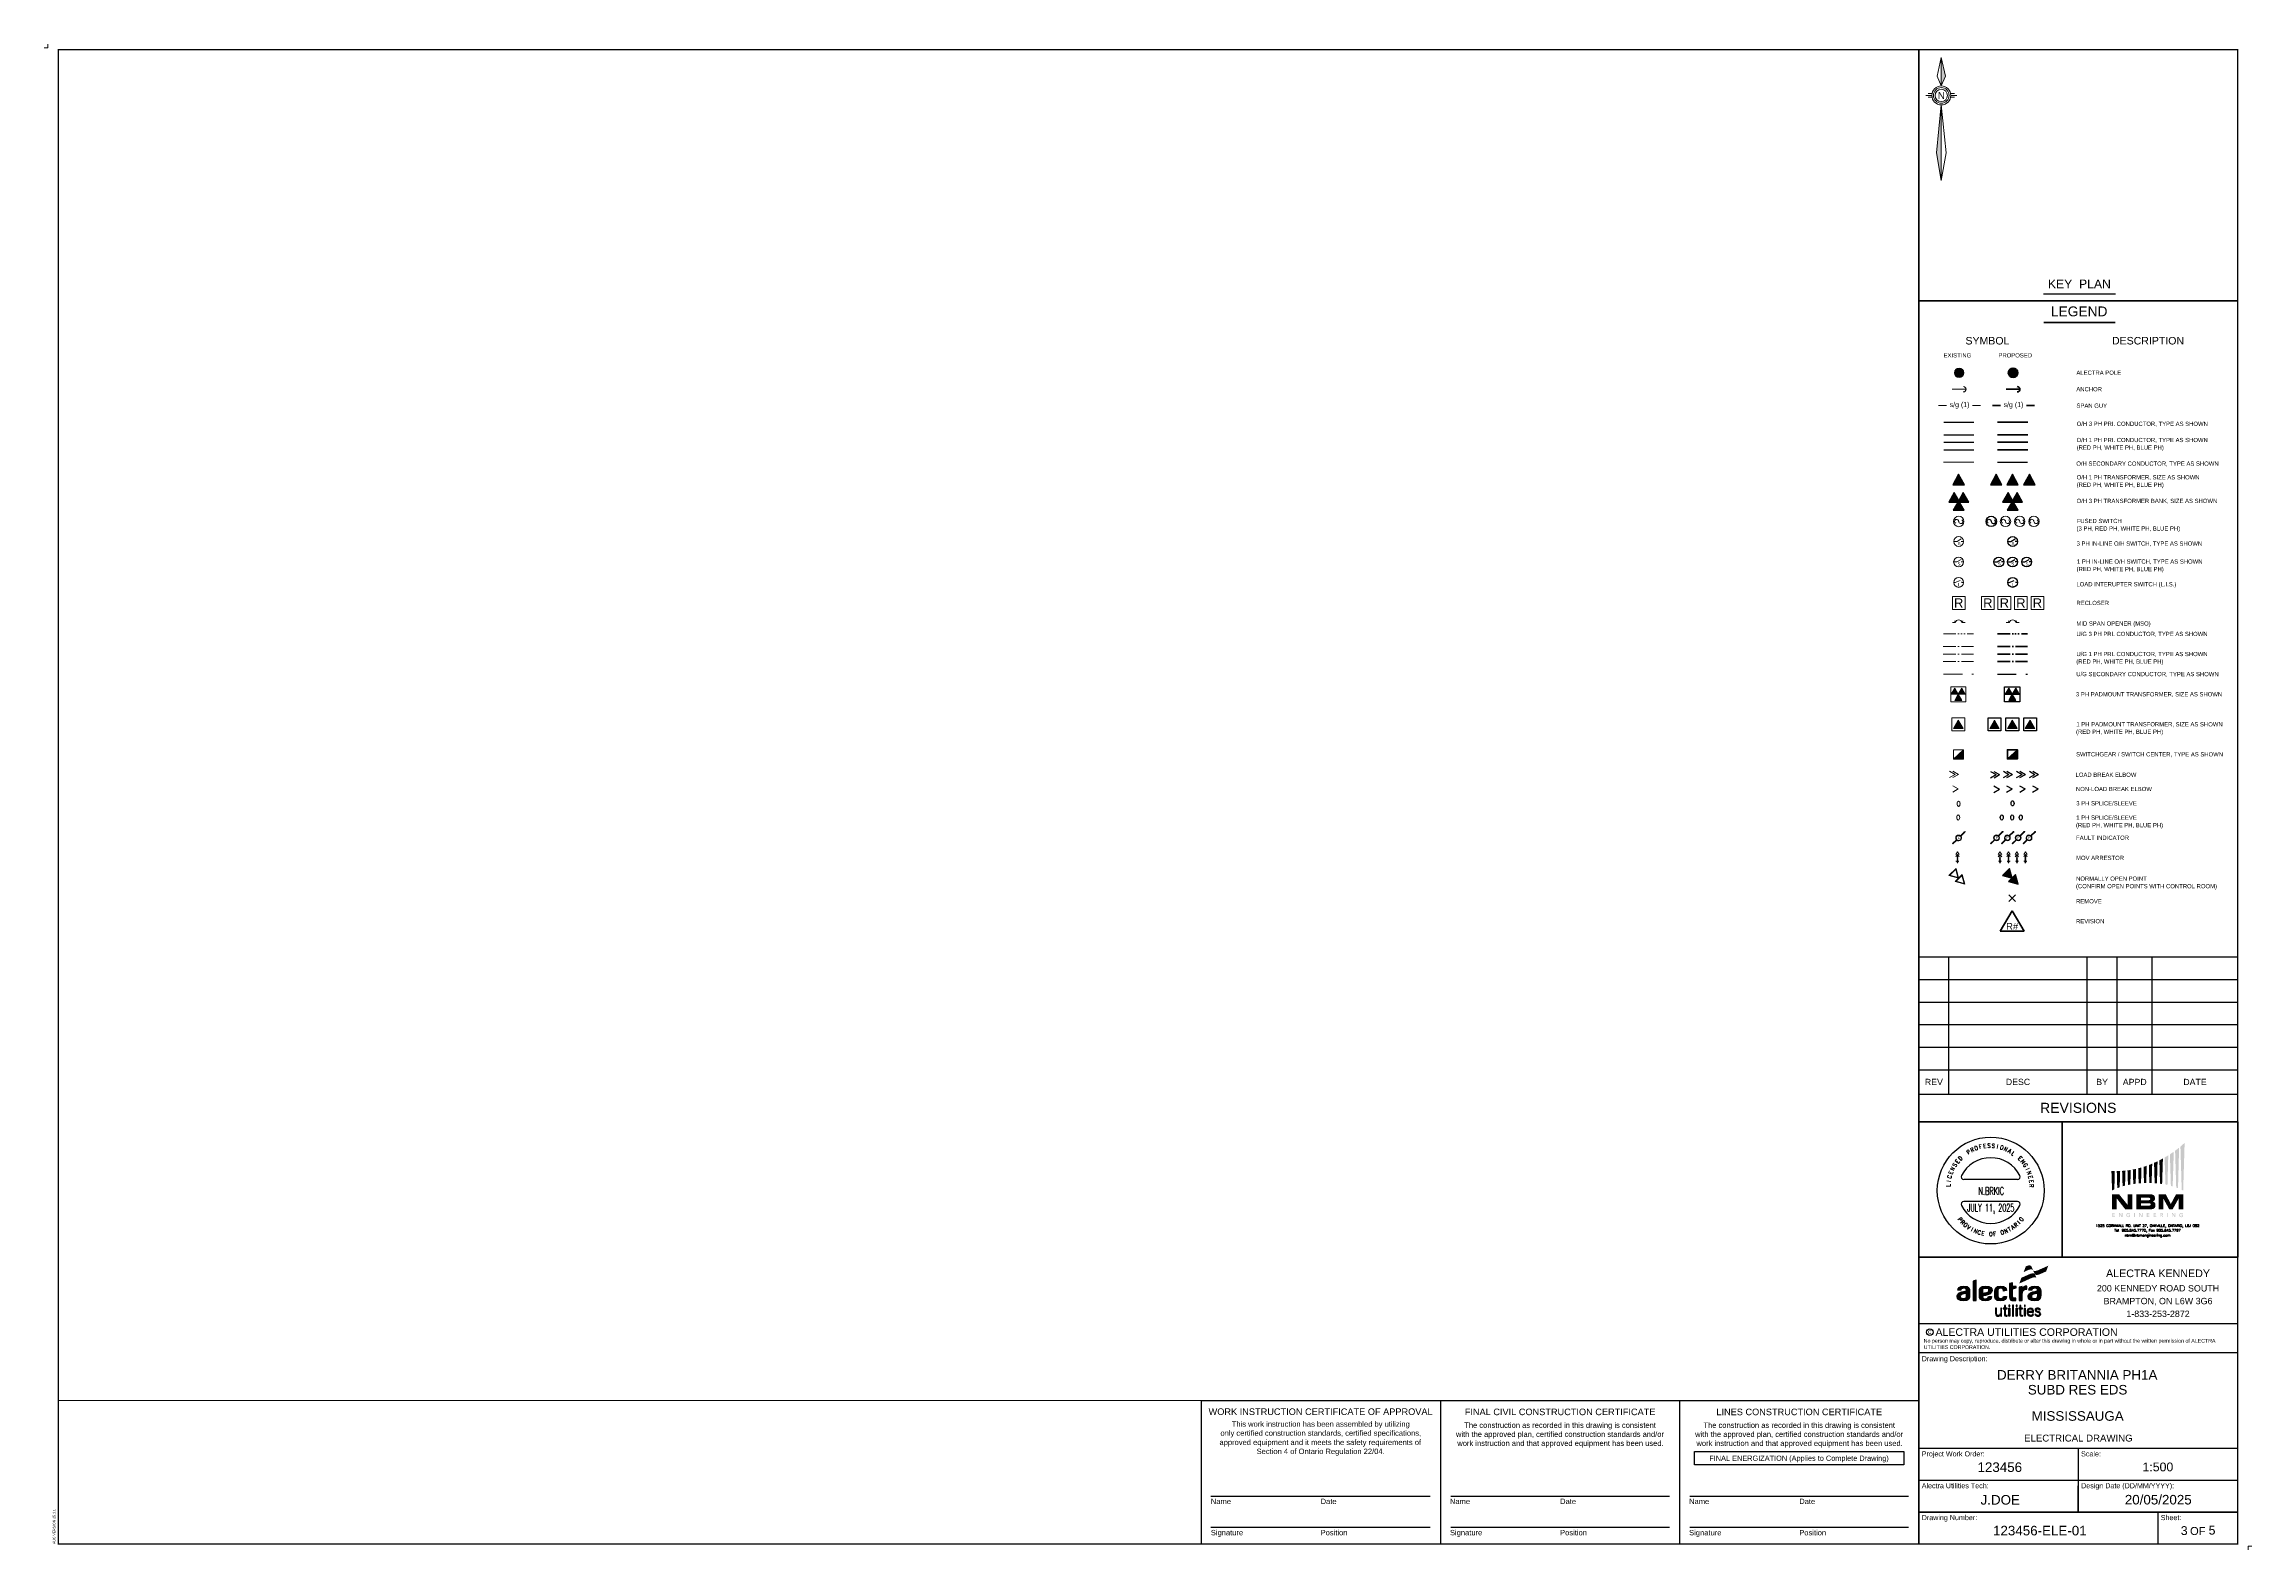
# Paper-space layout 'ELE-01' of a CAD drawing. Header units: metres. Extents: x -2 to 878, y -2 to 598.
import ezdxf
from ezdxf.enums import TextEntityAlignment as Align

# ---------------------------------------------------------------- set-up
doc = ezdxf.new("R2010")
doc.units = ezdxf.units.M
doc.header["$LTSCALE"] = 0.21
for name, pattern in [('Alectra 1 PH UG Conductor', [34, 24, -5, 0, -5]), ('Alectra 3 PH UG Conductor', [44, 24, -5, 0, -5, 0, -5, 0, -5]), ('Alectra Sec UG Conductor', [18, 12, -6])]:
    doc.linetypes.add(name, pattern=pattern)
doc.layers.add('AUC PROP OH PRI 3PH', color=7, linetype='Continuous', lineweight=40)
doc.layers.add('SPAN GUY - EXISTING', color=7, linetype='Continuous', lineweight=0)
doc.layers.add('ENGINEER_STAMP', color=7, linetype='Continuous')
doc.layers.add('NBM_TITLE', color=7, linetype='Continuous')
doc.layers.add('LOGO', color=230, linetype='Continuous', lineweight=0, true_color=0xfe0060)
doc.styles.add('DIMS_Span', font='Arial.ttf')
doc.styles.add('L60', font='simplex.shx', dxfattribs={"height": 0.75})
doc.styles.add('ROMANS', font='ROMANS', dxfattribs={"height": 2})
doc.styles.get("Standard").update_dxf_attribs({"font": 'Arial.ttf'})

# ---------------------------------------------------------------- blocks, each defined once
blk = doc.blocks.new('*U82')
for tag, height, p in [('OFFICE', 0.12, (-1.249, -0.314)), ('CITY_POSTAL', 0.1, (-1.249, -0.739)), ('ADDRESS', 0.1, (-1.249, -0.539)), ('PHONE', 0.1, (-1.249, -0.939))]:
    blk.add_attdef(tag, text='', height=height).set_placement(p, align=Align.CENTER)
blk = doc.blocks.new('*T12')
at = {"color": 0, "linetype": 'ByBlock', "lineweight": -2, "transparency": 16777216}
for p, q in [((0, 65.67), (127, 65.67)), ((0, 0), (0, 65.67)), ((12, 11), (12, 65.67)), ((67, 11), (67, 65.67)), ((79, 11), (79, 65.67)), ((93, 11), (93, 65.67)), ((127, 0), (127, 65.67)), ((0, 56.67), (127, 56.67)), ((0, 47.67), (127, 47.67)), ((0, 38.67), (127, 38.67)), ((0, 29.67), (127, 29.67)), ((0, 20.67), (127, 20.67)), ((0, 11), (127, 11)), ((0, 0), (127, 0))]:
    blk.add_line(p, q, dxfattribs=at)
at = {"color": 0, "transparency": 16777216, "attachment_point": 5}
for s, insert, char_height, width in [('REV', (6, 15.83), 2.5, 9), ('DESC', (39.5, 15.83), 2.5, 52), ('BY', (73, 15.83), 2.5, 9), ('APPD', (86, 15.83), 2.5, 11), ('DATE', (110, 15.83), 2.5, 31), ('REVISIONS', (63.5, 5.5), 4, 124)]:
    blk.add_mtext(s, dxfattribs=dict(at, insert=insert, char_height=char_height, width=width))
blk = doc.blocks.new('*U60')
for points in [[(0, 0.15), (0.068, 0.303), (0, 0.598)], [(0, -0.15), (0, -1.35), (-0.076, -0.912)]]:
    blk.add_hatch(color=256).paths.add_polyline_path(points)
at = {"color": 7, "linetype": 'Continuous', "lineweight": 0}
for p, q in [((0, 0.598), (-0.066, 0.303)), ((0, 0.598), (0.068, 0.303)), ((0, 0.15), (0, 0.598)), ((-0.209, 0), (-0.247, 0)), ((-0.152, 0.029), (-0.209, 0.029)), ((-0.152, 0), (-0.209, 0)), ((0, 0.15), (-0.066, 0.303)), ((0, 0.15), (0.068, 0.303)), ((0.15, 0.029), (0.207, 0.029)), ((0.15, 0), (0.207, 0)), ((0.207, 0), (0.245, 0)), ((-0.152, -0.028), (-0.209, -0.028)), ((-0.076, -0.912), (0, -0.15)), ((0, -0.15), (0, -1.35)), ((0.076, -0.912), (0, -0.15)), ((0.15, -0.028), (0.207, -0.028)), ((-0.076, -0.912), (0, -1.35)), ((0.076, -0.912), (0, -1.35))]:
    blk.add_line(p, q, dxfattribs=at)
for radius, start, end in [(0.15, 0, 180), (0.15, 180, 0), (0.124, 0, 180), (0.124, 180, 0), (0.0976, 0, 180), (0.0976, 180, 0)]:
    blk.add_arc((0, 0), radius, start, end, dxfattribs=at)
blk.add_text('N', height=0.114, rotation=0, dxfattribs=at).set_placement((-0.057, -0.059))
blk = doc.blocks.new('WORK_INST_CERT')
for p, q in [((0.005, 0.0255), (0.1215, 0.0255)), ((0.005, 0.0089), (0.1215, 0.0089))]:
    blk.add_line(p, q)
at = {"lineweight": 30, "const_width": 0.000751}
blk.add_lwpolyline([(0.127, 0), (0, 0), (0, 0.0762), (0.127, 0.0762)], close=True, dxfattribs=at)
blk.add_text('WORK INSTRUCTION CERTIFICATE OF APPROVAL', height=0.003493).set_placement((0.0633, 0.0703), align=Align.MIDDLE_CENTER)
for s, p in [('only certified construction standards, certified specifications,', (0.0101, 0.0575)), ('This work instruction has been assembled by utilizing', (0.0161, 0.0623)), ('approved equipment and it meets the safety requirements of', (0.0096, 0.0526)), ('Section 4 of Ontario Regulation 22/04.', (0.0293, 0.0478))]:
    blk.add_text(s, height=0.002872).set_placement(p)
for s, p in [('Name', (0.005, 0.0241)), ('Date', (0.0633, 0.0241)), ('Signature', (0.005, 0.0075)), ('Position', (0.0633, 0.0075))]:
    blk.add_text(s, height=0.00287).set_placement(p, align=Align.TOP_LEFT)
for tag, p in [('NAME', (0.005, 0.0255)), ('DATE', (0.0633, 0.0255)), ('POSITION', (0.0633, 0.0089))]:
    blk.add_attdef(tag, text='', height=0.00317).set_placement(p, align=Align.BOTTOM_LEFT)
blk = doc.blocks.new('FINAL_CIVIL_CERT')
for p, q in [((0.0054, 0.0255), (0.1216, 0.0255)), ((0.0054, 0.0089), (0.1216, 0.0089))]:
    blk.add_line(p, q)
at = {"lineweight": 30, "const_width": 0.00075}
blk.add_lwpolyline([(0.127, 0), (0, 0), (0, 0.0762), (0.127, 0.0762)], close=True, dxfattribs=at)
blk.add_text('FINAL CIVIL CONSTRUCTION CERTIFICATE', height=0.003489).set_placement((0.0635, 0.0702), align=Align.MIDDLE_CENTER)
for s, p in [('with the approved plan, certified construction standards and/or', (0.0082, 0.0569)), ('The construction as recorded in this drawing is consistent', (0.0126, 0.0617)), ('work instruction and that approved equipment has been used.', (0.0089, 0.0521))]:
    blk.add_text(s, height=0.002868).set_placement(p)
for s, p in [('Name', (0.005, 0.0241)), ('Date', (0.0635, 0.0241)), ('Signature', (0.005, 0.0075)), ('Position', (0.0635, 0.0075))]:
    blk.add_text(s, height=0.00287).set_placement(p, align=Align.TOP_LEFT)
for tag, p in [('NAME', (0.0054, 0.0255)), ('DATE', (0.0636, 0.0255)), ('POSITION', (0.0636, 0.0089))]:
    blk.add_attdef(tag, text='', height=0.00317).set_placement(p, align=Align.BOTTOM_LEFT)
blk = doc.blocks.new('LINE_CONS_CERT')
for p, q in [((0.0054, 0.0255), (0.1216, 0.0255)), ((0.0054, 0.0089), (0.1216, 0.0089))]:
    blk.add_line(p, q)
at = {"lineweight": 30, "const_width": 0.00075}
blk.add_lwpolyline([(0.127, 0), (0, 0), (0, 0.0762), (0.127, 0.0762)], close=True, dxfattribs=at)
blk.add_lwpolyline([(0.0079, 0.0491), (0.1191, 0.0491), (0.1191, 0.0421), (0.0079, 0.0421)], close=True)
blk.add_text('LINES CONSTRUCTION CERTIFICATE', height=0.003489).set_placement((0.0635, 0.0702), align=Align.MIDDLE_CENTER)
for s, height, p in [('with the approved plan, certified construction standards and/or', 0.002868, (0.0082, 0.0569)), ('The construction as recorded in this drawing is consistent', 0.002868, (0.0126, 0.0617)), ('work instruction and that approved equipment has been used.', 0.002868, (0.0089, 0.0521)), ('FINAL ENERGIZATION (Applies to Complete Drawing)', 0.002791, (0.0157, 0.0442))]:
    blk.add_text(s, height=height).set_placement(p)
for s, p in [('Name', (0.005, 0.0241)), ('Date', (0.0635, 0.0241)), ('Signature', (0.005, 0.0075)), ('Position', (0.0635, 0.0075))]:
    blk.add_text(s, height=0.00287).set_placement(p, align=Align.TOP_LEFT)
for tag, p in [('NAME', (0.0054, 0.0255)), ('DATE', (0.0636, 0.0255)), ('POSITION', (0.0636, 0.0089))]:
    blk.add_attdef(tag, text='', height=0.00317).set_placement(p, align=Align.BOTTOM_LEFT)
blk = doc.blocks.new('*U28')
at = {"color": 1, "lineweight": 50, "flags": 128}
for points in [[(1.31, -1.31), (-1.31, 1.31)], [(1.31, 1.31), (-1.31, -1.31)]]:
    blk.add_lwpolyline(points, dxfattribs=at)
blk = doc.blocks.new('REV TAG')
at = {"color": 1, "ltscale": 0.1}
for p, q in [((0, 3.63), (-3.18, -1.82)), ((3.18, -1.82), (0, 3.63)), ((-3.18, -1.82), (3.18, -1.82))]:
    blk.add_line(p, q, dxfattribs=at)
blk.add_attdef('REVISION_NUMBER', text='', height=1.8, dxfattribs=at).set_placement((0, -0.52), align=Align.MIDDLE_CENTER)
blk = doc.blocks.new('A$C077E574A')
at = {"true_color": 0x002a53}
for points in [[(-42.6, 4.3), (-38.3, 4.3), (-32.9, -2.4), (-32.9, -2.4), (-32.9, 4.3), (-30.1, 4.3), (-30.1, -5), (-34.5, -5), (-39.8, 1.8), (-39.8, 1.8), (-39.8, -5), (-42.6, -5)], [(-13.8, 4.3), (-9.5, 4.3), (-6.3, -1.7), (-3.1, 4.3), (1.3, 4.3), (1.3, -5), (-1.5, -5), (-1.5, 1.7), (-1.5, 1.7), (-5.2, -5), (-7.3, -5), (-11, 1.7), (-11, 1.7), (-11, -5), (-13.8, -5)]]:
    blk.add_hatch(color=158, dxfattribs=at).paths.add_polyline_path(points)
h = blk.add_hatch(color=158, dxfattribs=at)
edge = h.paths.add_edge_path()
edge.add_spline(control_points=[(-27.6, 4.3), (-27.6, 4.3), (-19.5, 4.3), (-19.5, 4.3), (-17.2, 4.3), (-16.1, 3.7), (-16.1, 1.9), (-16.1, 0.3), (-16.7, 0), (-17.5, -0.3), (-17.5, -0.3), (-17.5, -0.3), (-17.5, -0.3), (-16.3, -0.5), (-15.8, -1.1), (-15.8, -2.5), (-15.8, -4.5), (-17, -5), (-18.6, -5), (-18.6, -5), (-27.6, -5), (-27.6, -5), (-27.6, -5), (-27.6, 4.3), (-27.6, 4.3)], knot_values=[0, 0, 0, 0, 1, 1, 1, 2, 2, 2, 3, 3, 3, 4, 4, 4, 5, 5, 5, 6, 6, 6, 7, 7, 7, 8, 8, 8, 8], degree=3, periodic=0)
edge = h.paths.add_edge_path(flags=16)
edge.add_spline(control_points=[(-24.8, 0.6), (-24.8, 0.6), (-19.8, 0.6), (-19.8, 0.6), (-19.3, 0.6), (-19, 0.8), (-19, 1.3), (-19, 1.9), (-19.3, 2.1), (-19.8, 2.1), (-19.8, 2.1), (-24.8, 2.1), (-24.8, 2.1), (-24.8, 2.1), (-24.8, 0.6), (-24.8, 0.6)], knot_values=[0, 0, 0, 0, 1, 1, 1, 2, 2, 2, 3, 3, 3, 4, 4, 4, 5, 5, 5, 5], degree=3, periodic=0)
edge = h.paths.add_edge_path(flags=16)
edge.add_spline(control_points=[(-24.8, -2.7), (-24.8, -2.7), (-19.7, -2.7), (-19.7, -2.7), (-19.1, -2.7), (-18.7, -2.6), (-18.7, -2.1), (-18.7, -1.4), (-19.1, -1.3), (-19.7, -1.3), (-19.7, -1.3), (-24.8, -1.3), (-24.8, -1.3), (-24.8, -1.3), (-24.8, -2.7), (-24.8, -2.7)], knot_values=[0, 0, 0, 0, 1, 1, 1, 2, 2, 2, 3, 3, 3, 4, 4, 4, 5, 5, 5, 5], degree=3, periodic=0)
at = {"true_color": 0x58779b}
h = blk.add_hatch(color=155, dxfattribs=at)
edge = h.paths.add_edge_path()
edge.add_spline(control_points=[(1.2, -9.6), (0.9, -9.8), (0.5, -9.9), (0.1, -9.9), (-0.6, -9.9), (-1.2, -9.4), (-1.2, -8.6), (-1.2, -7.8), (-0.6, -7.3), (0.1, -7.3), (0.5, -7.3), (0.9, -7.4), (1.1, -7.6), (1.1, -7.6), (0.8, -7.9), (0.8, -7.9), (0.6, -7.8), (0.4, -7.7), (0.1, -7.7), (-0.4, -7.7), (-0.7, -8.1), (-0.7, -8.6), (-0.7, -9.1), (-0.4, -9.5), (0.1, -9.5), (0.4, -9.5), (0.6, -9.4), (0.7, -9.4), (0.7, -9.4), (0.7, -8.8), (0.7, -8.8), (0.7, -8.8), (0.2, -8.8), (0.2, -8.8), (0.2, -8.8), (0.2, -8.4), (0.2, -8.4), (0.2, -8.4), (1.2, -8.4), (1.2, -8.4), (1.2, -8.4), (1.2, -9.6), (1.2, -9.6)], knot_values=[0, 0, 0, 0, 1, 1, 1, 2, 2, 2, 3, 3, 3, 4, 4, 4, 5, 5, 5, 6, 6, 6, 7, 7, 7, 8, 8, 8, 9, 9, 9, 10, 10, 10, 11, 11, 11, 12, 12, 12, 13, 13, 13, 14, 14, 14, 14], degree=3, periodic=0)
h.paths.add_polyline_path([(-5.7, -7.3), (-5.1, -7.3), (-3.9, -9.2), (-3.9, -9.2), (-3.9, -9.2), (-3.9, -9.2), (-3.9, -7.3), (-3.5, -7.3), (-3.5, -9.8), (-4, -9.8), (-5.3, -7.9), (-5.3, -7.9), (-5.3, -9.8), (-5.7, -9.8)])
h.paths.add_polyline_path([(-8.7, -7.3), (-8.3, -7.3), (-8.3, -9.8), (-8.7, -9.8)])
edge = h.paths.add_edge_path(flags=16)
edge.add_spline(control_points=[(-12.1, -8.4), (-11.9, -8.4), (-11.6, -8.4), (-11.6, -8), (-11.6, -7.8), (-11.9, -7.7), (-12.1, -7.7), (-12.1, -7.7), (-12.5, -7.7), (-12.5, -7.7), (-12.5, -7.7), (-12.5, -8.4), (-12.5, -8.4), (-12.5, -8.4), (-12.1, -8.4), (-12.1, -8.4)], knot_values=[0, 0, 0, 0, 1, 1, 1, 2, 2, 2, 3, 3, 3, 4, 4, 4, 5, 5, 5, 5], degree=3, periodic=0)
edge = h.paths.add_edge_path()
edge.add_spline(control_points=[(-12.9, -7.3), (-12.9, -7.3), (-12, -7.3), (-12, -7.3), (-11.6, -7.3), (-11.1, -7.5), (-11.1, -8), (-11.1, -8.4), (-11.3, -8.7), (-11.7, -8.7), (-11.7, -8.7), (-11, -9.8), (-11, -9.8), (-11, -9.8), (-11.6, -9.8), (-11.6, -9.8), (-11.6, -9.8), (-12.1, -8.8), (-12.1, -8.8), (-12.1, -8.8), (-12.5, -8.8), (-12.5, -8.8), (-12.5, -8.8), (-12.5, -9.8), (-12.5, -9.8), (-12.5, -9.8), (-12.9, -9.8), (-12.9, -9.8), (-12.9, -9.8), (-12.9, -7.3), (-12.9, -7.3)], knot_values=[0, 0, 0, 0, 1, 1, 1, 2, 2, 2, 3, 3, 3, 4, 4, 4, 5, 5, 5, 6, 6, 6, 7, 7, 7, 8, 8, 8, 9, 9, 9, 10, 10, 10, 10], degree=3, periodic=0)
h.paths.add_polyline_path([(-17, -7.3), (-15.4, -7.3), (-15.4, -7.7), (-16.6, -7.7), (-16.6, -8.3), (-15.5, -8.3), (-15.5, -8.7), (-16.6, -8.7), (-16.6, -9.4), (-15.3, -9.4), (-15.3, -9.8), (-17, -9.8)])
h.paths.add_polyline_path([(-21.2, -7.3), (-19.5, -7.3), (-19.5, -7.7), (-20.7, -7.7), (-20.7, -8.3), (-19.6, -8.3), (-19.6, -8.7), (-20.7, -8.7), (-20.7, -9.4), (-19.5, -9.4), (-19.5, -9.8), (-21.2, -9.8)])
h.paths.add_polyline_path([(-26, -7.3), (-25.4, -7.3), (-24.2, -9.2), (-24.2, -9.2), (-24.2, -9.2), (-24.2, -9.2), (-24.2, -7.3), (-23.7, -7.3), (-23.7, -9.8), (-24.3, -9.8), (-25.5, -7.9), (-25.5, -7.9), (-25.5, -9.8), (-26, -9.8)])
h.paths.add_polyline_path([(-29, -7.3), (-28.5, -7.3), (-28.5, -9.8), (-29, -9.8)])
edge = h.paths.add_edge_path()
edge.add_spline(control_points=[(-31.5, -9.6), (-31.8, -9.8), (-32.1, -9.9), (-32.5, -9.9), (-33.3, -9.9), (-33.8, -9.4), (-33.8, -8.6), (-33.8, -7.8), (-33.3, -7.3), (-32.5, -7.3), (-32.1, -7.3), (-31.8, -7.4), (-31.5, -7.6), (-31.5, -7.6), (-31.9, -7.9), (-31.9, -7.9), (-32, -7.8), (-32.3, -7.7), (-32.5, -7.7), (-33, -7.7), (-33.4, -8.1), (-33.4, -8.6), (-33.4, -9.1), (-33, -9.5), (-32.5, -9.5), (-32.3, -9.5), (-32.1, -9.4), (-31.9, -9.4), (-31.9, -9.4), (-31.9, -8.8), (-31.9, -8.8), (-31.9, -8.8), (-32.4, -8.8), (-32.4, -8.8), (-32.4, -8.8), (-32.4, -8.4), (-32.4, -8.4), (-32.4, -8.4), (-31.5, -8.4), (-31.5, -8.4), (-31.5, -8.4), (-31.5, -9.6), (-31.5, -9.6)], knot_values=[0, 0, 0, 0, 1, 1, 1, 2, 2, 2, 3, 3, 3, 4, 4, 4, 5, 5, 5, 6, 6, 6, 7, 7, 7, 8, 8, 8, 9, 9, 9, 10, 10, 10, 11, 11, 11, 12, 12, 12, 13, 13, 13, 14, 14, 14, 14], degree=3, periodic=0)
h.paths.add_polyline_path([(-38.4, -7.3), (-37.8, -7.3), (-36.6, -9.2), (-36.6, -9.2), (-36.6, -9.2), (-36.6, -9.2), (-36.6, -7.3), (-36.1, -7.3), (-36.1, -9.8), (-36.7, -9.8), (-37.9, -7.9), (-37.9, -7.9), (-37.9, -9.8), (-38.4, -9.8)])
h.paths.add_polyline_path([(-42.5, -7.3), (-40.9, -7.3), (-40.9, -7.7), (-42.1, -7.7), (-42.1, -8.3), (-40.9, -8.3), (-40.9, -8.7), (-42.1, -8.7), (-42.1, -9.4), (-40.8, -9.4), (-40.8, -9.8), (-42.5, -9.8)])
at = {"layer": 'SPAN GUY - EXISTING', "true_color": 0x009cdb}
h = blk.add_hatch(color=142, dxfattribs=at)
h.dxf.hatch_style = 2
edge = h.paths.add_edge_path()
edge.add_spline(control_points=[(-10.2, 26.9), (-10.2, 26.9), (-9.6, 10.2), (-9.6, 10.2), (-9.2, 10.1), (-8.8, 10.1), (-8.4, 10), (-8.4, 10), (-7.9, 28.3), (-7.9, 28.3), (-8.6, 27.9), (-9.4, 27.4), (-10.2, 26.9)], knot_values=[0, 0, 0, 0, 1, 1, 1, 2, 2, 2, 3, 3, 3, 4, 4, 4, 4], degree=3, periodic=0)
h = blk.add_hatch(color=142, dxfattribs=at)
h.dxf.hatch_style = 2
edge = h.paths.add_edge_path()
edge.add_spline(control_points=[(-6.9, 28.9), (-6.9, 28.9), (-6.3, 9.5), (-6.3, 9.5), (-5.9, 9.3), (-5.5, 9.2), (-5.2, 9.1), (-5.2, 9.1), (-4.5, 30.5), (-4.5, 30.5), (-5.3, 30), (-6.1, 29.5), (-6.9, 28.9)], knot_values=[0, 0, 0, 0, 1, 1, 1, 2, 2, 2, 3, 3, 3, 4, 4, 4, 4], degree=3, periodic=0)
h = blk.add_hatch(color=142, dxfattribs=at)
h.dxf.hatch_style = 2
edge = h.paths.add_edge_path()
edge.add_spline(control_points=[(-3.7, 31.2), (-3.7, 31.2), (-3, 8.4), (-3, 8.4), (-2.6, 8.3), (-2.3, 8.2), (-1.9, 8), (-1.9, 8), (-1.2, 33.1), (-1.2, 33.1), (-1.9, 32.5), (-2.7, 31.8), (-3.7, 31.2)], knot_values=[0, 0, 0, 0, 1, 1, 1, 2, 2, 2, 3, 3, 3, 4, 4, 4, 4], degree=3, periodic=0)
h = blk.add_hatch(color=142, dxfattribs=at)
h.dxf.hatch_style = 2
edge = h.paths.add_edge_path()
edge.add_spline(control_points=[(0.4, 7), (0.7, 6.9), (1, 6.7), (1.3, 6.6), (1.3, 6.6), (2.2, 36.1), (2.2, 36.1), (1.8, 35.7), (0.9, 34.8), (-0.4, 33.7), (-0.4, 33.7), (0.4, 7), (0.4, 7)], knot_values=[0, 0, 0, 0, 1, 1, 1, 2, 2, 2, 3, 3, 3, 4, 4, 4, 4], degree=3, periodic=0)
h = blk.add_hatch(color=142, dxfattribs=at)
h.dxf.hatch_style = 2
edge = h.paths.add_edge_path()
edge.add_spline(control_points=[(-41.2, 7.3), (-41.7, 7), (-42.2, 6.8), (-42.6, 6.6), (-42.6, 6.6), (-43, 18.6), (-43, 18.6), (-42.3, 18.6), (-41.6, 18.6), (-40.9, 18.6), (-40.9, 18.6), (-41.2, 7.3), (-41.2, 7.3)], knot_values=[0, 0, 0, 0, 1, 1, 1, 2, 2, 2, 3, 3, 3, 4, 4, 4, 4], degree=3, periodic=0)
h = blk.add_hatch(color=142, dxfattribs=at)
h.dxf.hatch_style = 2
edge = h.paths.add_edge_path()
edge.add_spline(control_points=[(-39.7, 18.6), (-39.7, 18.6), (-39.4, 8), (-39.4, 8), (-38.9, 8.2), (-38.4, 8.4), (-37.9, 8.6), (-37.9, 8.6), (-37.6, 18.6), (-37.6, 18.6), (-38.3, 18.6), (-39, 18.6), (-39.7, 18.6)], knot_values=[0, 0, 0, 0, 1, 1, 1, 2, 2, 2, 3, 3, 3, 4, 4, 4, 4], degree=3, periodic=0)
h = blk.add_hatch(color=142, dxfattribs=at)
h.dxf.hatch_style = 2
edge = h.paths.add_edge_path()
edge.add_spline(control_points=[(-36.4, 18.7), (-36.4, 18.7), (-36.1, 9.2), (-36.1, 9.2), (-35.6, 9.3), (-35.1, 9.4), (-34.6, 9.6), (-34.6, 9.6), (-34.3, 18.9), (-34.3, 18.9), (-35, 18.8), (-35.7, 18.8), (-36.4, 18.7)], knot_values=[0, 0, 0, 0, 1, 1, 1, 2, 2, 2, 3, 3, 3, 4, 4, 4, 4], degree=3, periodic=0)
h = blk.add_hatch(color=142, dxfattribs=at)
h.dxf.hatch_style = 2
edge = h.paths.add_edge_path()
edge.add_spline(control_points=[(-33.1, 19), (-33.1, 19), (-32.8, 10), (-32.8, 10), (-32.3, 10.1), (-31.8, 10.2), (-31.3, 10.3), (-31.3, 10.3), (-31.1, 19.3), (-31.1, 19.3), (-31.7, 19.2), (-32.4, 19.1), (-33.1, 19)], knot_values=[0, 0, 0, 0, 1, 1, 1, 2, 2, 2, 3, 3, 3, 4, 4, 4, 4], degree=3, periodic=0)
h = blk.add_hatch(color=142, dxfattribs=at)
h.dxf.hatch_style = 2
edge = h.paths.add_edge_path()
edge.add_spline(control_points=[(-29.8, 19.6), (-29.8, 19.6), (-29.5, 10.6), (-29.5, 10.6), (-29, 10.7), (-28.5, 10.7), (-28, 10.8), (-28, 10.8), (-27.8, 20), (-27.8, 20), (-28.4, 19.8), (-29.1, 19.7), (-29.8, 19.6)], knot_values=[0, 0, 0, 0, 1, 1, 1, 2, 2, 2, 3, 3, 3, 4, 4, 4, 4], degree=3, periodic=0)
h = blk.add_hatch(color=142, dxfattribs=at)
h.dxf.hatch_style = 2
edge = h.paths.add_edge_path()
edge.add_spline(control_points=[(-26.5, 20.3), (-26.5, 20.3), (-26.2, 11), (-26.2, 11), (-25.7, 11), (-25.2, 11.1), (-24.7, 11.1), (-24.7, 11.1), (-24.5, 20.8), (-24.5, 20.8), (-25.1, 20.6), (-25.8, 20.5), (-26.5, 20.3)], knot_values=[0, 0, 0, 0, 1, 1, 1, 2, 2, 2, 3, 3, 3, 4, 4, 4, 4], degree=3, periodic=0)
h = blk.add_hatch(color=142, dxfattribs=at)
h.dxf.hatch_style = 2
edge = h.paths.add_edge_path()
edge.add_spline(control_points=[(-23.2, 21.2), (-23.2, 21.2), (-22.9, 11.2), (-22.9, 11.2), (-22.4, 11.2), (-22, 11.2), (-21.5, 11.2), (-21.5, 11.2), (-21.2, 21.9), (-21.2, 21.9), (-21.8, 21.7), (-22.5, 21.4), (-23.2, 21.2)], knot_values=[0, 0, 0, 0, 1, 1, 1, 2, 2, 2, 3, 3, 3, 4, 4, 4, 4], degree=3, periodic=0)
h = blk.add_hatch(color=142, dxfattribs=at)
h.dxf.hatch_style = 2
edge = h.paths.add_edge_path()
edge.add_spline(control_points=[(-19.9, 22.3), (-19.9, 22.3), (-19.6, 11.2), (-19.6, 11.2), (-19.1, 11.2), (-18.7, 11.2), (-18.2, 11.2), (-18.2, 11.2), (-17.8, 23.2), (-17.8, 23.2), (-18.5, 22.9), (-19.2, 22.6), (-19.9, 22.3)], knot_values=[0, 0, 0, 0, 1, 1, 1, 2, 2, 2, 3, 3, 3, 4, 4, 4, 4], degree=3, periodic=0)
h = blk.add_hatch(color=142, dxfattribs=at)
h.dxf.hatch_style = 2
edge = h.paths.add_edge_path()
edge.add_spline(control_points=[(-16.7, 23.7), (-16.7, 23.7), (-16.3, 11.1), (-16.3, 11.1), (-15.8, 11.1), (-15.4, 11), (-14.9, 11), (-14.9, 11), (-14.5, 24.6), (-14.5, 24.6), (-15.2, 24.3), (-15.9, 24), (-16.7, 23.7)], knot_values=[0, 0, 0, 0, 1, 1, 1, 2, 2, 2, 3, 3, 3, 4, 4, 4, 4], degree=3, periodic=0)
h = blk.add_hatch(color=142, dxfattribs=at)
h.dxf.hatch_style = 2
edge = h.paths.add_edge_path()
edge.add_spline(control_points=[(-13.4, 25.2), (-13.4, 25.2), (-13, 10.8), (-13, 10.8), (-12.5, 10.7), (-12.1, 10.6), (-11.7, 10.6), (-11.7, 10.6), (-11.2, 26.4), (-11.2, 26.4), (-11.9, 26), (-12.6, 25.6), (-13.4, 25.2)], knot_values=[0, 0, 0, 0, 1, 1, 1, 2, 2, 2, 3, 3, 3, 4, 4, 4, 4], degree=3, periodic=0)
at = {"layer": 'LOGO', "color": 7, "style": 'ROMANS'}
for s, p in [('1525 CORNWALL RD. UNIT 27, OAKVILLE, ONTARIO, L6J 0B2', (-20.7, -15.9, -218.8)), ('Tel. 905.845.7770, Fax 905.845.7797', (-20.7, -18.8, -218.8)), ('nbm@nbmengineering.com', (-20.7, -21.9, -218.8))]:
    blk.add_text(s, height=1.582, rotation=0, dxfattribs=at).set_placement(p, align=Align.CENTER)
blk = doc.blocks.new('Alectra Logo')
h = blk.add_hatch(color=56)
h.dxf.hatch_style = 1
h.set_gradient(color1=(118, 136, 30), color2=(255, 255, 0), tint=1)
edge = h.paths.add_edge_path()
edge.add_spline(control_points=[(0.000511, 0.000368), (0.000511, 0.000368), (0.000497, 0.000399), (0.000435, 0.000372), (0.000435, 0.000372), (0.000363, 0.000339), (0.000363, 0.000339), (0.000363, 0.000339), (0.000397, 0.000429), (0.000397, 0.000429), (0.000397, 0.000429), (0.000408, 0.000434), (0.000408, 0.000434), (0.000469, 0.000461), (0.000484, 0.00043), (0.000484, 0.00043), (0.000484, 0.00043), (0.000511, 0.000368), (0.000511, 0.000368)], knot_values=[0, 0, 0, 0, 1, 1, 1, 2, 2, 2, 3, 3, 3, 4, 4, 4, 5, 5, 5, 6, 6, 6, 6], degree=3, periodic=0)
h = blk.add_hatch(color=56)
h.dxf.hatch_style = 1
h.set_gradient(color1=(118, 136, 30), color2=(255, 255, 0), tint=1)
edge = h.paths.add_edge_path()
edge.add_spline(control_points=[(0.00051, 0.00037), (0.00051, 0.00037), (0.000525, 0.000339), (0.000586, 0.000367), (0.000648, 0.000394), (0.000749, 0.000439), (0.000749, 0.000439), (0.000749, 0.000439), (0.000715, 0.000349), (0.000715, 0.000349), (0.000715, 0.000349), (0.000635, 0.000314), (0.000614, 0.000305), (0.000552, 0.000277), (0.000538, 0.000308), (0.000538, 0.000308), (0.000538, 0.000308), (0.00051, 0.00037), (0.00051, 0.00037)], knot_values=[0, 0, 0, 0, 1, 1, 1, 2, 2, 2, 3, 3, 3, 4, 4, 4, 5, 5, 5, 6, 6, 6, 6], degree=3, periodic=0)
at = {"true_color": 0x54575a}
h = blk.add_hatch(color=251, dxfattribs=at)
h.dxf.hatch_style = 1
edge = h.paths.add_edge_path()
edge.add_spline(control_points=[(-0.000484, 0.000044), (-0.000484, 0.000071), (-0.000487, 0.000121), (-0.000577, 0.000121), (-0.000648, 0.000121), (-0.000669, 0.000086), (-0.000671, 0.000055), (-0.000671, 0.000055), (-0.000624, 0.000055), (-0.000624, 0.000055), (-0.000623, 0.000066), (-0.000612, 0.000086), (-0.000573, 0.000086), (-0.000531, 0.000086), (-0.000531, 0.000056), (-0.000531, 0.000045), (-0.000531, 0.000045), (-0.000567, 0.000036), (-0.000608, 0.000027), (-0.000672, 0.000013), (-0.000681, -0.000023), (-0.000681, -0.000044), (-0.000681, -0.000078), (-0.000658, -0.000113), (-0.000582, -0.000113), (-0.000484, -0.000113), (-0.000484, -0.000073), (-0.000484, -0.000016), (-0.000484, -0.000016), (-0.000484, 0.000044), (-0.000484, 0.000044)], knot_values=[0, 0, 0, 0, 1, 1, 1, 2, 2, 2, 3, 3, 3, 4, 4, 4, 5, 5, 5, 6, 6, 6, 7, 7, 7, 8, 8, 8, 9, 9, 9, 10, 10, 10, 10], degree=3, periodic=0)
edge = h.paths.add_edge_path()
edge.add_spline(control_points=[(-0.000531, -0.000029), (-0.000531, -0.00006), (-0.000531, -0.000074), (-0.000581, -0.000074), (-0.000628, -0.000074), (-0.000631, -0.000057), (-0.000631, -0.000041), (-0.000631, -0.000027), (-0.000625, -0.000014), (-0.000589, -0.000006), (-0.00056, 0), (-0.000531, 0.000008), (-0.000531, 0.000008), (-0.000531, 0.000008), (-0.000531, -0.000029), (-0.000531, -0.000029)], knot_values=[0, 0, 0, 0, 1, 1, 1, 2, 2, 2, 3, 3, 3, 4, 4, 4, 5, 5, 5, 5], degree=3, periodic=0)
h = blk.add_hatch(color=251, dxfattribs=at)
h.dxf.hatch_style = 1
h.paths.add_polyline_path([(-0.000383, 0.00021), (-0.00043, 0.000199), (-0.00043, -0.000106), (-0.000383, -0.000106)])
h = blk.add_hatch(color=251, dxfattribs=at)
h.dxf.hatch_style = 1
edge = h.paths.add_edge_path()
edge.add_spline(control_points=[(-0.000329, -0.000035), (-0.000329, -0.000063), (-0.000326, -0.000113), (-0.000235, -0.000113), (-0.000165, -0.000113), (-0.000144, -0.000078), (-0.000141, -0.000046), (-0.000141, -0.000046), (-0.000188, -0.000046), (-0.000188, -0.000046), (-0.00019, -0.000058), (-0.000201, -0.000078), (-0.00024, -0.000078), (-0.000282, -0.000078), (-0.000282, -0.000049), (-0.000282, -0.000037), (-0.000282, -0.000037), (-0.000246, -0.000028), (-0.000205, -0.000019), (-0.00014, -0.000005), (-0.000132, 0.000031), (-0.000132, 0.000052), (-0.000132, 0.000087), (-0.000155, 0.000121), (-0.000231, 0.000121), (-0.000329, 0.000121), (-0.000329, 0.000082), (-0.000329, 0.000025), (-0.000329, 0.000025), (-0.000329, -0.000035), (-0.000329, -0.000035)], knot_values=[0, 0, 0, 0, 1, 1, 1, 2, 2, 2, 3, 3, 3, 4, 4, 4, 5, 5, 5, 6, 6, 6, 7, 7, 7, 8, 8, 8, 9, 9, 9, 10, 10, 10, 10], degree=3, periodic=0)
edge = h.paths.add_edge_path()
edge.add_spline(control_points=[(-0.000282, 0.00004), (-0.000282, 0.000071), (-0.000282, 0.000084), (-0.000232, 0.000084), (-0.000185, 0.000084), (-0.000181, 0.000069), (-0.000181, 0.000053), (-0.000181, 0.000038), (-0.000187, 0.000024), (-0.000223, 0.000016), (-0.000253, 0.00001), (-0.000282, 0.000002), (-0.000282, 0.000002), (-0.000282, 0.000002), (-0.000282, 0.00004), (-0.000282, 0.00004)], knot_values=[0, 0, 0, 0, 1, 1, 1, 2, 2, 2, 3, 3, 3, 4, 4, 4, 5, 5, 5, 5], degree=3, periodic=0)
h = blk.add_hatch(color=251, dxfattribs=at)
h.dxf.hatch_style = 1
edge = h.paths.add_edge_path()
edge.add_spline(control_points=[(-0.000041, 0.000045), (-0.000041, 0.000056), (-0.000041, 0.000086), (0.000001, 0.000086), (0.00004, 0.000086), (0.000046, 0.000067), (0.000049, 0.000042), (0.000049, 0.000042), (0.000094, 0.000053), (0.000094, 0.000053), (0.00009, 0.000085), (0.000076, 0.000121), (0.000006, 0.000121), (-0.000085, 0.000121), (-0.000088, 0.000071), (-0.000088, 0.000044), (-0.000088, 0.000044), (-0.000088, -0.000016), (-0.000088, -0.000016), (-0.000088, -0.000073), (-0.000088, -0.000113), (0.000003, -0.000113), (0.000072, -0.000113), (0.000093, -0.000079), (0.000093, -0.000045), (0.000093, -0.000045), (0.000045, -0.000045), (0.000045, -0.000045), (0.000043, -0.00006), (0.000038, -0.000074), (0.000002, -0.000074), (-0.000036, -0.000074), (-0.000041, -0.00006), (-0.000041, -0.000029), (-0.000041, -0.000029), (-0.000041, 0.000045), (-0.000041, 0.000045)], knot_values=[0, 0, 0, 0, 1, 1, 1, 2, 2, 2, 3, 3, 3, 4, 4, 4, 5, 5, 5, 6, 6, 6, 7, 7, 7, 8, 8, 8, 9, 9, 9, 10, 10, 10, 11, 11, 11, 12, 12, 12, 12], degree=3, periodic=0)
h = blk.add_hatch(color=251, dxfattribs=at)
h.dxf.hatch_style = 1
edge = h.paths.add_edge_path()
edge.add_spline(control_points=[(0.000239, -0.000106), (0.000227, -0.000107), (0.000215, -0.000109), (0.000202, -0.000109), (0.000172, -0.000109), (0.000143, -0.000104), (0.000143, -0.000051), (0.000143, -0.000051), (0.000143, 0.000159), (0.000143, 0.000159), (0.000143, 0.000159), (0.00019, 0.000171), (0.00019, 0.000171), (0.00019, 0.000171), (0.00019, 0.000114), (0.00019, 0.000114), (0.00019, 0.000114), (0.000247, 0.000114), (0.000247, 0.000114), (0.000247, 0.000114), (0.000247, 0.000091), (0.000247, 0.000091), (0.000247, 0.000091), (0.00019, 0.000077), (0.00019, 0.000077), (0.00019, 0.000077), (0.00019, -0.000027), (0.00019, -0.000027), (0.00019, -0.000054), (0.00019, -0.000071), (0.000219, -0.000071), (0.000226, -0.000071), (0.000232, -0.00007), (0.000239, -0.000069), (0.000239, -0.000069), (0.000239, -0.000106), (0.000239, -0.000106)], knot_values=[0, 0, 0, 0, 1, 1, 1, 2, 2, 2, 3, 3, 3, 4, 4, 4, 5, 5, 5, 6, 6, 6, 7, 7, 7, 8, 8, 8, 9, 9, 9, 10, 10, 10, 11, 11, 11, 12, 12, 12, 12], degree=3, periodic=0)
h = blk.add_hatch(color=56)
h.dxf.hatch_style = 1
h.set_gradient(color1=(118, 136, 30), color2=(255, 255, 0), tint=1)
edge = h.paths.add_edge_path()
edge.add_spline(control_points=[(0.000566, 0.000244), (0.000566, 0.000244), (0.000552, 0.000275), (0.000491, 0.000248), (0.000491, 0.000248), (0.000294, 0.00016), (0.000294, 0.00016), (0.000294, 0.00016), (0.000328, 0.00025), (0.000328, 0.00025), (0.000328, 0.00025), (0.000463, 0.00031), (0.000463, 0.00031), (0.000524, 0.000337), (0.000539, 0.000306), (0.000539, 0.000306), (0.000539, 0.000306), (0.000566, 0.000244), (0.000566, 0.000244)], knot_values=[0, 0, 0, 0, 1, 1, 1, 2, 2, 2, 3, 3, 3, 4, 4, 4, 5, 5, 5, 6, 6, 6, 6], degree=3, periodic=0)
h = blk.add_hatch(color=251, dxfattribs=at)
h.dxf.hatch_style = 1
edge = h.paths.add_edge_path()
edge.add_spline(control_points=[(0.000341, -0.000106), (0.000341, -0.000106), (0.000294, -0.000106), (0.000294, -0.000106), (0.000294, -0.000106), (0.000294, 0.000102), (0.000294, 0.000102), (0.000294, 0.000102), (0.000341, 0.000114), (0.000341, 0.000114), (0.000341, 0.000114), (0.000341, 0.000073), (0.000341, 0.000073), (0.000341, 0.000073), (0.000341, 0.000073), (0.000341, 0.000073), (0.000355, 0.000096), (0.000366, 0.000121), (0.000414, 0.000121), (0.000414, 0.000121), (0.000414, 0.000072), (0.000414, 0.000072), (0.000391, 0.000072), (0.000372, 0.000066), (0.000359, 0.000053), (0.000341, 0.000035), (0.000341, 0.000013), (0.000341, -0.000024), (0.000341, -0.000024), (0.000341, -0.000106), (0.000341, -0.000106)], knot_values=[0, 0, 0, 0, 1, 1, 1, 2, 2, 2, 3, 3, 3, 4, 4, 4, 5, 5, 5, 6, 6, 6, 7, 7, 7, 8, 8, 8, 9, 9, 9, 10, 10, 10, 10], degree=3, periodic=0)
h = blk.add_hatch(color=251, dxfattribs=at)
h.dxf.hatch_style = 1
edge = h.paths.add_edge_path()
edge.add_spline(control_points=[(0.00063, 0.000044), (0.00063, 0.000071), (0.000628, 0.000121), (0.000537, 0.000121), (0.000467, 0.000121), (0.000446, 0.000086), (0.000443, 0.000055), (0.000443, 0.000055), (0.00049, 0.000055), (0.00049, 0.000055), (0.000492, 0.000066), (0.000503, 0.000086), (0.000542, 0.000086), (0.000583, 0.000086), (0.000583, 0.000056), (0.000583, 0.000045), (0.000583, 0.000045), (0.000548, 0.000036), (0.000507, 0.000027), (0.000442, 0.000013), (0.000433, -0.000023), (0.000433, -0.000044), (0.000433, -0.000078), (0.000456, -0.000113), (0.000532, -0.000113), (0.000631, -0.000113), (0.00063, -0.000073), (0.00063, -0.000016), (0.00063, -0.000016), (0.00063, 0.000044), (0.00063, 0.000044)], knot_values=[0, 0, 0, 0, 1, 1, 1, 2, 2, 2, 3, 3, 3, 4, 4, 4, 5, 5, 5, 6, 6, 6, 7, 7, 7, 8, 8, 8, 9, 9, 9, 10, 10, 10, 10], degree=3, periodic=0)
edge = h.paths.add_edge_path()
edge.add_spline(control_points=[(0.000583, -0.000029), (0.000583, -0.00006), (0.000583, -0.000074), (0.000534, -0.000074), (0.000487, -0.000074), (0.000484, -0.000057), (0.000484, -0.000041), (0.000484, -0.000027), (0.000489, -0.000014), (0.000525, -0.000006), (0.000554, 0), (0.000583, 0.000008), (0.000583, 0.000008), (0.000583, 0.000008), (0.000583, -0.000029), (0.000583, -0.000029)], knot_values=[0, 0, 0, 0, 1, 1, 1, 2, 2, 2, 3, 3, 3, 4, 4, 4, 5, 5, 5, 5], degree=3, periodic=0)
h = blk.add_hatch(color=251, dxfattribs=at)
h.dxf.hatch_style = 1
edge = h.paths.add_edge_path()
edge.add_spline(control_points=[(0.000017, -0.000227), (0.000017, -0.000227), (0.000017, -0.00035), (0.000017, -0.00035), (0.000017, -0.00035), (0.000003, -0.00035), (0.000003, -0.00035), (0.000003, -0.00035), (0.000003, -0.000331), (0.000003, -0.000331), (-0.000011, -0.000345), (-0.000022, -0.000353), (-0.00004, -0.000353), (-0.000066, -0.000353), (-0.000077, -0.000338), (-0.000077, -0.000311), (-0.000077, -0.000311), (-0.000077, -0.000227), (-0.000077, -0.000227), (-0.000077, -0.000227), (-0.000063, -0.000227), (-0.000063, -0.000227), (-0.000063, -0.000227), (-0.000063, -0.00031), (-0.000063, -0.00031), (-0.000063, -0.00033), (-0.000057, -0.000341), (-0.000037, -0.000341), (-0.000022, -0.000341), (-0.000013, -0.000332), (0.000003, -0.000318), (0.000003, -0.000318), (0.000003, -0.000227), (0.000003, -0.000227), (0.000003, -0.000227), (0.000017, -0.000227), (0.000017, -0.000227)], knot_values=[0, 0, 0, 0, 1, 1, 1, 2, 2, 2, 3, 3, 3, 4, 4, 4, 5, 5, 5, 6, 6, 6, 7, 7, 7, 8, 8, 8, 9, 9, 9, 10, 10, 10, 11, 11, 11, 12, 12, 12, 12], degree=3, periodic=0)
h = blk.add_hatch(color=251, dxfattribs=at)
h.dxf.hatch_style = 1
edge = h.paths.add_edge_path()
edge.add_spline(control_points=[(0.000062, -0.000227), (0.000062, -0.000227), (0.000062, -0.000187), (0.000062, -0.000187), (0.000062, -0.000187), (0.000076, -0.000187), (0.000076, -0.000187), (0.000076, -0.000187), (0.000076, -0.000227), (0.000076, -0.000227), (0.000076, -0.000227), (0.000104, -0.000227), (0.000104, -0.000227), (0.000104, -0.000227), (0.000104, -0.000239), (0.000104, -0.000239), (0.000104, -0.000239), (0.000076, -0.000239), (0.000076, -0.000239), (0.000076, -0.000239), (0.000076, -0.000329), (0.000076, -0.000329), (0.000076, -0.000337), (0.00008, -0.000341), (0.000089, -0.000341), (0.000094, -0.000341), (0.000099, -0.00034), (0.000104, -0.000339), (0.000104, -0.000339), (0.000104, -0.000351), (0.000104, -0.000351), (0.000099, -0.000351), (0.000094, -0.000353), (0.000089, -0.000353), (0.000069, -0.000353), (0.000062, -0.000346), (0.000062, -0.000331), (0.000062, -0.000331), (0.000062, -0.000239), (0.000062, -0.000239), (0.000062, -0.000239), (0.000043, -0.000239), (0.000043, -0.000239), (0.000043, -0.000239), (0.000043, -0.000227), (0.000043, -0.000227), (0.000043, -0.000227), (0.000062, -0.000227), (0.000062, -0.000227)], knot_values=[0, 0, 0, 0, 1, 1, 1, 2, 2, 2, 3, 3, 3, 4, 4, 4, 5, 5, 5, 6, 6, 6, 7, 7, 7, 8, 8, 8, 9, 9, 9, 10, 10, 10, 11, 11, 11, 12, 12, 12, 13, 13, 13, 14, 14, 14, 15, 15, 15, 16, 16, 16, 16], degree=3, periodic=0)
h = blk.add_hatch(color=251, dxfattribs=at)
h.dxf.hatch_style = 1
edge = h.paths.add_edge_path()
edge.add_spline(control_points=[(0.000146, -0.0002), (0.000146, -0.0002), (0.000132, -0.0002), (0.000132, -0.0002), (0.000132, -0.0002), (0.000132, -0.0002), (0.000132, -0.0002), (0.000132, -0.0002), (0.000132, -0.0002), (0.000132, -0.0002), (0.000132, -0.0002), (0.000132, -0.00018), (0.000132, -0.00018), (0.000132, -0.00018), (0.000146, -0.00018), (0.000146, -0.00018), (0.000146, -0.00018), (0.000146, -0.00018), (0.000146, -0.00018), (0.000146, -0.00018), (0.000146, -0.00018), (0.000146, -0.00018), (0.000146, -0.00018), (0.000146, -0.0002), (0.000146, -0.0002)], knot_values=[0, 0, 0, 0, 1, 1, 1, 2, 2, 2, 3, 3, 3, 4, 4, 4, 5, 5, 5, 6, 6, 6, 7, 7, 7, 8, 8, 8, 8], degree=3, periodic=0)
edge = h.paths.add_edge_path()
edge.add_spline(control_points=[(0.000146, -0.000227), (0.000146, -0.000227), (0.000146, -0.000228), (0.000146, -0.000228), (0.000146, -0.000228), (0.000146, -0.000227), (0.000146, -0.000227), (0.000146, -0.000227), (0.000132, -0.000227), (0.000132, -0.000227), (0.000132, -0.000227), (0.000132, -0.00035), (0.000132, -0.00035), (0.000132, -0.00035), (0.000132, -0.00035), (0.000132, -0.00035), (0.000132, -0.00035), (0.000132, -0.00035), (0.000132, -0.00035), (0.000132, -0.00035), (0.000146, -0.00035), (0.000146, -0.00035), (0.000146, -0.00035), (0.000146, -0.000227), (0.000146, -0.000227)], knot_values=[0, 0, 0, 0, 1, 1, 1, 2, 2, 2, 3, 3, 3, 4, 4, 4, 5, 5, 5, 6, 6, 6, 7, 7, 7, 8, 8, 8, 8], degree=3, periodic=0)
h = blk.add_hatch(color=251, dxfattribs=at)
h.dxf.hatch_style = 1
edge = h.paths.add_edge_path()
edge.add_spline(control_points=[(0.000203, -0.00035), (0.000203, -0.00035), (0.000188, -0.00035), (0.000188, -0.00035), (0.000188, -0.00035), (0.000188, -0.00035), (0.000188, -0.00035), (0.000188, -0.00035), (0.000188, -0.00035), (0.000188, -0.00035), (0.000188, -0.00035), (0.000188, -0.00018), (0.000188, -0.00018), (0.000188, -0.00018), (0.000203, -0.00018), (0.000203, -0.00018), (0.000203, -0.00018), (0.000202, -0.00018), (0.000202, -0.00018), (0.000202, -0.00018), (0.000203, -0.00018), (0.000203, -0.00018), (0.000203, -0.00018), (0.000203, -0.00035), (0.000203, -0.00035)], knot_values=[0, 0, 0, 0, 1, 1, 1, 2, 2, 2, 3, 3, 3, 4, 4, 4, 5, 5, 5, 6, 6, 6, 7, 7, 7, 8, 8, 8, 8], degree=3, periodic=0)
h = blk.add_hatch(color=251, dxfattribs=at)
h.dxf.hatch_style = 1
edge = h.paths.add_edge_path()
edge.add_spline(control_points=[(0.000259, -0.0002), (0.000259, -0.0002), (0.000245, -0.0002), (0.000245, -0.0002), (0.000245, -0.0002), (0.000245, -0.0002), (0.000245, -0.0002), (0.000245, -0.0002), (0.000245, -0.0002), (0.000245, -0.0002), (0.000245, -0.0002), (0.000245, -0.00018), (0.000245, -0.00018), (0.000245, -0.00018), (0.000259, -0.00018), (0.000259, -0.00018), (0.000259, -0.00018), (0.000259, -0.00018), (0.000259, -0.00018), (0.000259, -0.00018), (0.000259, -0.00018), (0.000259, -0.00018), (0.000259, -0.00018), (0.000259, -0.0002), (0.000259, -0.0002)], knot_values=[0, 0, 0, 0, 1, 1, 1, 2, 2, 2, 3, 3, 3, 4, 4, 4, 5, 5, 5, 6, 6, 6, 7, 7, 7, 8, 8, 8, 8], degree=3, periodic=0)
edge = h.paths.add_edge_path()
edge.add_spline(control_points=[(0.000259, -0.000227), (0.000259, -0.000227), (0.000259, -0.000228), (0.000259, -0.000228), (0.000259, -0.000228), (0.000259, -0.000227), (0.000259, -0.000227), (0.000259, -0.000227), (0.000245, -0.000227), (0.000245, -0.000227), (0.000245, -0.000227), (0.000245, -0.00035), (0.000245, -0.00035), (0.000245, -0.00035), (0.000245, -0.00035), (0.000245, -0.00035), (0.000245, -0.00035), (0.000245, -0.00035), (0.000245, -0.00035), (0.000245, -0.00035), (0.000259, -0.00035), (0.000259, -0.00035), (0.000259, -0.00035), (0.000259, -0.000227), (0.000259, -0.000227)], knot_values=[0, 0, 0, 0, 1, 1, 1, 2, 2, 2, 3, 3, 3, 4, 4, 4, 5, 5, 5, 6, 6, 6, 7, 7, 7, 8, 8, 8, 8], degree=3, periodic=0)
h = blk.add_hatch(color=251, dxfattribs=at)
h.dxf.hatch_style = 1
edge = h.paths.add_edge_path()
edge.add_spline(control_points=[(0.000305, -0.000227), (0.000305, -0.000227), (0.000305, -0.000187), (0.000305, -0.000187), (0.000305, -0.000187), (0.00032, -0.000187), (0.00032, -0.000187), (0.00032, -0.000187), (0.00032, -0.000227), (0.00032, -0.000227), (0.00032, -0.000227), (0.000347, -0.000227), (0.000347, -0.000227), (0.000347, -0.000227), (0.000347, -0.000239), (0.000347, -0.000239), (0.000347, -0.000239), (0.00032, -0.000239), (0.00032, -0.000239), (0.00032, -0.000239), (0.00032, -0.000329), (0.00032, -0.000329), (0.00032, -0.000337), (0.000324, -0.000341), (0.000333, -0.000341), (0.000337, -0.000341), (0.000343, -0.00034), (0.000347, -0.000339), (0.000347, -0.000339), (0.000347, -0.000351), (0.000347, -0.000351), (0.000342, -0.000351), (0.000337, -0.000353), (0.000333, -0.000353), (0.000312, -0.000353), (0.000305, -0.000346), (0.000305, -0.000331), (0.000305, -0.000331), (0.000305, -0.000239), (0.000305, -0.000239), (0.000305, -0.000239), (0.000286, -0.000239), (0.000286, -0.000239), (0.000286, -0.000239), (0.000286, -0.000227), (0.000286, -0.000227), (0.000286, -0.000227), (0.000305, -0.000227), (0.000305, -0.000227)], knot_values=[0, 0, 0, 0, 1, 1, 1, 2, 2, 2, 3, 3, 3, 4, 4, 4, 5, 5, 5, 6, 6, 6, 7, 7, 7, 8, 8, 8, 9, 9, 9, 10, 10, 10, 11, 11, 11, 12, 12, 12, 13, 13, 13, 14, 14, 14, 15, 15, 15, 16, 16, 16, 16], degree=3, periodic=0)
h = blk.add_hatch(color=251, dxfattribs=at)
h.dxf.hatch_style = 1
edge = h.paths.add_edge_path()
edge.add_spline(control_points=[(0.000389, -0.0002), (0.000389, -0.0002), (0.000375, -0.0002), (0.000375, -0.0002), (0.000375, -0.0002), (0.000375, -0.0002), (0.000375, -0.0002), (0.000375, -0.0002), (0.000375, -0.0002), (0.000375, -0.0002), (0.000375, -0.0002), (0.000375, -0.00018), (0.000375, -0.00018), (0.000375, -0.00018), (0.000389, -0.00018), (0.000389, -0.00018), (0.000389, -0.00018), (0.000389, -0.00018), (0.000389, -0.00018), (0.000389, -0.00018), (0.000389, -0.00018), (0.000389, -0.00018), (0.000389, -0.00018), (0.000389, -0.0002), (0.000389, -0.0002)], knot_values=[0, 0, 0, 0, 1, 1, 1, 2, 2, 2, 3, 3, 3, 4, 4, 4, 5, 5, 5, 6, 6, 6, 7, 7, 7, 8, 8, 8, 8], degree=3, periodic=0)
edge = h.paths.add_edge_path()
edge.add_spline(control_points=[(0.000389, -0.000227), (0.000389, -0.000227), (0.000389, -0.000228), (0.000389, -0.000228), (0.000389, -0.000228), (0.000389, -0.000227), (0.000389, -0.000227), (0.000389, -0.000227), (0.000375, -0.000227), (0.000375, -0.000227), (0.000375, -0.000227), (0.000375, -0.00035), (0.000375, -0.00035), (0.000375, -0.00035), (0.000375, -0.00035), (0.000375, -0.00035), (0.000375, -0.00035), (0.000375, -0.00035), (0.000375, -0.00035), (0.000375, -0.00035), (0.000389, -0.00035), (0.000389, -0.00035), (0.000389, -0.00035), (0.000389, -0.000227), (0.000389, -0.000227)], knot_values=[0, 0, 0, 0, 1, 1, 1, 2, 2, 2, 3, 3, 3, 4, 4, 4, 5, 5, 5, 6, 6, 6, 7, 7, 7, 8, 8, 8, 8], degree=3, periodic=0)
h = blk.add_hatch(color=251, dxfattribs=at)
h.dxf.hatch_style = 1
edge = h.paths.add_edge_path()
edge.add_spline(control_points=[(0.000431, -0.000289), (0.000431, -0.000317), (0.000443, -0.000341), (0.000472, -0.000341), (0.000488, -0.000341), (0.000496, -0.000336), (0.000509, -0.000316), (0.000509, -0.000316), (0.00052, -0.000323), (0.00052, -0.000323), (0.000507, -0.000344), (0.000494, -0.000353), (0.000471, -0.000353), (0.000438, -0.000353), (0.000417, -0.000332), (0.000417, -0.000289), (0.000417, -0.000251), (0.000437, -0.000225), (0.000469, -0.000225), (0.000503, -0.000225), (0.000519, -0.000251), (0.000519, -0.000289), (0.000519, -0.000289), (0.000431, -0.000289), (0.000431, -0.000289)], knot_values=[0, 0, 0, 0, 1, 1, 1, 2, 2, 2, 3, 3, 3, 4, 4, 4, 5, 5, 5, 6, 6, 6, 7, 7, 7, 8, 8, 8, 8], degree=3, periodic=0)
edge = h.paths.add_edge_path()
edge.add_spline(control_points=[(0.000504, -0.000278), (0.000501, -0.000253), (0.00049, -0.000237), (0.000468, -0.000236), (0.000443, -0.000236), (0.000432, -0.000262), (0.000431, -0.000278), (0.000431, -0.000278), (0.000504, -0.000278), (0.000504, -0.000278)], knot_values=[0, 0, 0, 0, 1, 1, 1, 2, 2, 2, 3, 3, 3, 3], degree=3, periodic=0)
h = blk.add_hatch(color=251, dxfattribs=at)
h.dxf.hatch_style = 1
edge = h.paths.add_edge_path()
edge.add_spline(control_points=[(0.00055, -0.000321), (0.000562, -0.000337), (0.000572, -0.000341), (0.000589, -0.000341), (0.000605, -0.000341), (0.000617, -0.000331), (0.000617, -0.000318), (0.000617, -0.000282), (0.000543, -0.000302), (0.000543, -0.000259), (0.000543, -0.000235), (0.000561, -0.000225), (0.000583, -0.000225), (0.000604, -0.000225), (0.000617, -0.000233), (0.000626, -0.000247), (0.000626, -0.000247), (0.000615, -0.000255), (0.000615, -0.000255), (0.000606, -0.000243), (0.000597, -0.000236), (0.000582, -0.000236), (0.000568, -0.000236), (0.000557, -0.000243), (0.000557, -0.000258), (0.000557, -0.000288), (0.000631, -0.00027), (0.000631, -0.000318), (0.000631, -0.00034), (0.00061, -0.000353), (0.000588, -0.000353), (0.000568, -0.000353), (0.000551, -0.000345), (0.000539, -0.000328), (0.000539, -0.000328), (0.00055, -0.000321), (0.00055, -0.000321)], knot_values=[0, 0, 0, 0, 1, 1, 1, 2, 2, 2, 3, 3, 3, 4, 4, 4, 5, 5, 5, 6, 6, 6, 7, 7, 7, 8, 8, 8, 9, 9, 9, 10, 10, 10, 11, 11, 11, 12, 12, 12, 12], degree=3, periodic=0)
at = {"color": 251, "true_color": 0x54575a}
blk.add_lwpolyline([(-0.000383, 0.00021), (-0.00043, 0.000199), (-0.00043, -0.000106), (-0.000383, -0.000106), (-0.000383, 0.00021)], dxfattribs=at)
for points, knots in [([(-0.000484, 0.000044), (-0.000484, 0.000071), (-0.000487, 0.000121), (-0.000577, 0.000121), (-0.000648, 0.000121), (-0.000669, 0.000086), (-0.000671, 0.000055), (-0.000671, 0.000055), (-0.000624, 0.000055), (-0.000624, 0.000055), (-0.000623, 0.000066), (-0.000612, 0.000086), (-0.000573, 0.000086), (-0.000531, 0.000086), (-0.000531, 0.000056), (-0.000531, 0.000045), (-0.000531, 0.000045), (-0.000567, 0.000036), (-0.000608, 0.000027), (-0.000672, 0.000013), (-0.000681, -0.000023), (-0.000681, -0.000044), (-0.000681, -0.000078), (-0.000658, -0.000113), (-0.000582, -0.000113), (-0.000484, -0.000113), (-0.000484, -0.000073), (-0.000484, -0.000016), (-0.000484, -0.000016), (-0.000484, 0.000044), (-0.000484, 0.000044)], [0, 0, 0, 0, 1, 1, 1, 2, 2, 2, 3, 3, 3, 4, 4, 4, 5, 5, 5, 6, 6, 6, 7, 7, 7, 8, 8, 8, 9, 9, 9, 10, 10, 10, 10]), ([(-0.000531, -0.000029), (-0.000531, -0.00006), (-0.000531, -0.000074), (-0.000581, -0.000074), (-0.000628, -0.000074), (-0.000631, -0.000057), (-0.000631, -0.000041), (-0.000631, -0.000027), (-0.000625, -0.000014), (-0.000589, -0.000006), (-0.00056, 0), (-0.000531, 0.000008), (-0.000531, 0.000008), (-0.000531, 0.000008), (-0.000531, -0.000029), (-0.000531, -0.000029)], [0, 0, 0, 0, 1, 1, 1, 2, 2, 2, 3, 3, 3, 4, 4, 4, 5, 5, 5, 5]), ([(-0.000329, -0.000035), (-0.000329, -0.000063), (-0.000326, -0.000113), (-0.000235, -0.000113), (-0.000165, -0.000113), (-0.000144, -0.000078), (-0.000141, -0.000046), (-0.000141, -0.000046), (-0.000188, -0.000046), (-0.000188, -0.000046), (-0.00019, -0.000058), (-0.000201, -0.000078), (-0.00024, -0.000078), (-0.000282, -0.000078), (-0.000282, -0.000049), (-0.000282, -0.000037), (-0.000282, -0.000037), (-0.000246, -0.000028), (-0.000205, -0.000019), (-0.00014, -0.000005), (-0.000132, 0.000031), (-0.000132, 0.000052), (-0.000132, 0.000087), (-0.000155, 0.000121), (-0.000231, 0.000121), (-0.000329, 0.000121), (-0.000329, 0.000082), (-0.000329, 0.000025), (-0.000329, 0.000025), (-0.000329, -0.000035), (-0.000329, -0.000035)], [0, 0, 0, 0, 1, 1, 1, 2, 2, 2, 3, 3, 3, 4, 4, 4, 5, 5, 5, 6, 6, 6, 7, 7, 7, 8, 8, 8, 9, 9, 9, 10, 10, 10, 10]), ([(-0.000282, 0.00004), (-0.000282, 0.000071), (-0.000282, 0.000084), (-0.000232, 0.000084), (-0.000185, 0.000084), (-0.000181, 0.000069), (-0.000181, 0.000053), (-0.000181, 0.000038), (-0.000187, 0.000024), (-0.000223, 0.000016), (-0.000253, 0.00001), (-0.000282, 0.000002), (-0.000282, 0.000002), (-0.000282, 0.000002), (-0.000282, 0.00004), (-0.000282, 0.00004)], [0, 0, 0, 0, 1, 1, 1, 2, 2, 2, 3, 3, 3, 4, 4, 4, 5, 5, 5, 5]), ([(-0.000041, 0.000045), (-0.000041, 0.000056), (-0.000041, 0.000086), (0.000001, 0.000086), (0.00004, 0.000086), (0.000046, 0.000067), (0.000049, 0.000042), (0.000049, 0.000042), (0.000094, 0.000053), (0.000094, 0.000053), (0.00009, 0.000085), (0.000076, 0.000121), (0.000006, 0.000121), (-0.000085, 0.000121), (-0.000088, 0.000071), (-0.000088, 0.000044), (-0.000088, 0.000044), (-0.000088, -0.000016), (-0.000088, -0.000016), (-0.000088, -0.000073), (-0.000088, -0.000113), (0.000003, -0.000113), (0.000072, -0.000113), (0.000093, -0.000079), (0.000093, -0.000045), (0.000093, -0.000045), (0.000045, -0.000045), (0.000045, -0.000045), (0.000043, -0.00006), (0.000038, -0.000074), (0.000002, -0.000074), (-0.000036, -0.000074), (-0.000041, -0.00006), (-0.000041, -0.000029), (-0.000041, -0.000029), (-0.000041, 0.000045), (-0.000041, 0.000045)], [0, 0, 0, 0, 1, 1, 1, 2, 2, 2, 3, 3, 3, 4, 4, 4, 5, 5, 5, 6, 6, 6, 7, 7, 7, 8, 8, 8, 9, 9, 9, 10, 10, 10, 11, 11, 11, 12, 12, 12, 12]), ([(0.000239, -0.000106), (0.000227, -0.000107), (0.000215, -0.000109), (0.000202, -0.000109), (0.000172, -0.000109), (0.000143, -0.000104), (0.000143, -0.000051), (0.000143, -0.000051), (0.000143, 0.000159), (0.000143, 0.000159), (0.000143, 0.000159), (0.00019, 0.000171), (0.00019, 0.000171), (0.00019, 0.000171), (0.00019, 0.000114), (0.00019, 0.000114), (0.00019, 0.000114), (0.000247, 0.000114), (0.000247, 0.000114), (0.000247, 0.000114), (0.000247, 0.000091), (0.000247, 0.000091), (0.000247, 0.000091), (0.00019, 0.000077), (0.00019, 0.000077), (0.00019, 0.000077), (0.00019, -0.000027), (0.00019, -0.000027), (0.00019, -0.000054), (0.00019, -0.000071), (0.000219, -0.000071), (0.000226, -0.000071), (0.000232, -0.00007), (0.000239, -0.000069), (0.000239, -0.000069), (0.000239, -0.000106), (0.000239, -0.000106)], [0, 0, 0, 0, 1, 1, 1, 2, 2, 2, 3, 3, 3, 4, 4, 4, 5, 5, 5, 6, 6, 6, 7, 7, 7, 8, 8, 8, 9, 9, 9, 10, 10, 10, 11, 11, 11, 12, 12, 12, 12]), ([(0.000341, -0.000106), (0.000341, -0.000106), (0.000294, -0.000106), (0.000294, -0.000106), (0.000294, -0.000106), (0.000294, 0.000102), (0.000294, 0.000102), (0.000294, 0.000102), (0.000341, 0.000114), (0.000341, 0.000114), (0.000341, 0.000114), (0.000341, 0.000073), (0.000341, 0.000073), (0.000341, 0.000073), (0.000341, 0.000073), (0.000341, 0.000073), (0.000355, 0.000096), (0.000366, 0.000121), (0.000414, 0.000121), (0.000414, 0.000121), (0.000414, 0.000072), (0.000414, 0.000072), (0.000391, 0.000072), (0.000372, 0.000066), (0.000359, 0.000053), (0.000341, 0.000035), (0.000341, 0.000013), (0.000341, -0.000024), (0.000341, -0.000024), (0.000341, -0.000106), (0.000341, -0.000106)], [0, 0, 0, 0, 1, 1, 1, 2, 2, 2, 3, 3, 3, 4, 4, 4, 5, 5, 5, 6, 6, 6, 7, 7, 7, 8, 8, 8, 9, 9, 9, 10, 10, 10, 10]), ([(0.00063, 0.000044), (0.00063, 0.000071), (0.000628, 0.000121), (0.000537, 0.000121), (0.000467, 0.000121), (0.000446, 0.000086), (0.000443, 0.000055), (0.000443, 0.000055), (0.00049, 0.000055), (0.00049, 0.000055), (0.000492, 0.000066), (0.000503, 0.000086), (0.000542, 0.000086), (0.000583, 0.000086), (0.000583, 0.000056), (0.000583, 0.000045), (0.000583, 0.000045), (0.000548, 0.000036), (0.000507, 0.000027), (0.000442, 0.000013), (0.000433, -0.000023), (0.000433, -0.000044), (0.000433, -0.000078), (0.000456, -0.000113), (0.000532, -0.000113), (0.000631, -0.000113), (0.00063, -0.000073), (0.00063, -0.000016), (0.00063, -0.000016), (0.00063, 0.000044), (0.00063, 0.000044)], [0, 0, 0, 0, 1, 1, 1, 2, 2, 2, 3, 3, 3, 4, 4, 4, 5, 5, 5, 6, 6, 6, 7, 7, 7, 8, 8, 8, 9, 9, 9, 10, 10, 10, 10]), ([(0.000583, -0.000029), (0.000583, -0.00006), (0.000583, -0.000074), (0.000534, -0.000074), (0.000487, -0.000074), (0.000484, -0.000057), (0.000484, -0.000041), (0.000484, -0.000027), (0.000489, -0.000014), (0.000525, -0.000006), (0.000554, 0), (0.000583, 0.000008), (0.000583, 0.000008), (0.000583, 0.000008), (0.000583, -0.000029), (0.000583, -0.000029)], [0, 0, 0, 0, 1, 1, 1, 2, 2, 2, 3, 3, 3, 4, 4, 4, 5, 5, 5, 5]), ([(0.000017, -0.000227), (0.000017, -0.000227), (0.000017, -0.00035), (0.000017, -0.00035), (0.000017, -0.00035), (0.000003, -0.00035), (0.000003, -0.00035), (0.000003, -0.00035), (0.000003, -0.000331), (0.000003, -0.000331), (-0.000011, -0.000345), (-0.000022, -0.000353), (-0.00004, -0.000353), (-0.000066, -0.000353), (-0.000077, -0.000338), (-0.000077, -0.000311), (-0.000077, -0.000311), (-0.000077, -0.000227), (-0.000077, -0.000227), (-0.000077, -0.000227), (-0.000063, -0.000227), (-0.000063, -0.000227), (-0.000063, -0.000227), (-0.000063, -0.00031), (-0.000063, -0.00031), (-0.000063, -0.00033), (-0.000057, -0.000341), (-0.000037, -0.000341), (-0.000022, -0.000341), (-0.000013, -0.000332), (0.000003, -0.000318), (0.000003, -0.000318), (0.000003, -0.000227), (0.000003, -0.000227), (0.000003, -0.000227), (0.000017, -0.000227), (0.000017, -0.000227)], [0, 0, 0, 0, 1, 1, 1, 2, 2, 2, 3, 3, 3, 4, 4, 4, 5, 5, 5, 6, 6, 6, 7, 7, 7, 8, 8, 8, 9, 9, 9, 10, 10, 10, 11, 11, 11, 12, 12, 12, 12]), ([(0.000062, -0.000227), (0.000062, -0.000227), (0.000062, -0.000187), (0.000062, -0.000187), (0.000062, -0.000187), (0.000076, -0.000187), (0.000076, -0.000187), (0.000076, -0.000187), (0.000076, -0.000227), (0.000076, -0.000227), (0.000076, -0.000227), (0.000104, -0.000227), (0.000104, -0.000227), (0.000104, -0.000227), (0.000104, -0.000239), (0.000104, -0.000239), (0.000104, -0.000239), (0.000076, -0.000239), (0.000076, -0.000239), (0.000076, -0.000239), (0.000076, -0.000329), (0.000076, -0.000329), (0.000076, -0.000337), (0.00008, -0.000341), (0.000089, -0.000341), (0.000094, -0.000341), (0.000099, -0.00034), (0.000104, -0.000339), (0.000104, -0.000339), (0.000104, -0.000351), (0.000104, -0.000351), (0.000099, -0.000351), (0.000094, -0.000353), (0.000089, -0.000353), (0.000069, -0.000353), (0.000062, -0.000346), (0.000062, -0.000331), (0.000062, -0.000331), (0.000062, -0.000239), (0.000062, -0.000239), (0.000062, -0.000239), (0.000043, -0.000239), (0.000043, -0.000239), (0.000043, -0.000239), (0.000043, -0.000227), (0.000043, -0.000227), (0.000043, -0.000227), (0.000062, -0.000227), (0.000062, -0.000227)], [0, 0, 0, 0, 1, 1, 1, 2, 2, 2, 3, 3, 3, 4, 4, 4, 5, 5, 5, 6, 6, 6, 7, 7, 7, 8, 8, 8, 9, 9, 9, 10, 10, 10, 11, 11, 11, 12, 12, 12, 13, 13, 13, 14, 14, 14, 15, 15, 15, 16, 16, 16, 16]), ([(0.000146, -0.0002), (0.000146, -0.0002), (0.000132, -0.0002), (0.000132, -0.0002), (0.000132, -0.0002), (0.000132, -0.0002), (0.000132, -0.0002), (0.000132, -0.0002), (0.000132, -0.0002), (0.000132, -0.0002), (0.000132, -0.0002), (0.000132, -0.00018), (0.000132, -0.00018), (0.000132, -0.00018), (0.000146, -0.00018), (0.000146, -0.00018), (0.000146, -0.00018), (0.000146, -0.00018), (0.000146, -0.00018), (0.000146, -0.00018), (0.000146, -0.00018), (0.000146, -0.00018), (0.000146, -0.00018), (0.000146, -0.0002), (0.000146, -0.0002)], [0, 0, 0, 0, 1, 1, 1, 2, 2, 2, 3, 3, 3, 4, 4, 4, 5, 5, 5, 6, 6, 6, 7, 7, 7, 8, 8, 8, 8]), ([(0.000146, -0.000227), (0.000146, -0.000227), (0.000146, -0.000228), (0.000146, -0.000228), (0.000146, -0.000228), (0.000146, -0.000227), (0.000146, -0.000227), (0.000146, -0.000227), (0.000132, -0.000227), (0.000132, -0.000227), (0.000132, -0.000227), (0.000132, -0.00035), (0.000132, -0.00035), (0.000132, -0.00035), (0.000132, -0.00035), (0.000132, -0.00035), (0.000132, -0.00035), (0.000132, -0.00035), (0.000132, -0.00035), (0.000132, -0.00035), (0.000146, -0.00035), (0.000146, -0.00035), (0.000146, -0.00035), (0.000146, -0.000227), (0.000146, -0.000227)], [0, 0, 0, 0, 1, 1, 1, 2, 2, 2, 3, 3, 3, 4, 4, 4, 5, 5, 5, 6, 6, 6, 7, 7, 7, 8, 8, 8, 8]), ([(0.000203, -0.00035), (0.000203, -0.00035), (0.000188, -0.00035), (0.000188, -0.00035), (0.000188, -0.00035), (0.000188, -0.00035), (0.000188, -0.00035), (0.000188, -0.00035), (0.000188, -0.00035), (0.000188, -0.00035), (0.000188, -0.00035), (0.000188, -0.00018), (0.000188, -0.00018), (0.000188, -0.00018), (0.000203, -0.00018), (0.000203, -0.00018), (0.000203, -0.00018), (0.000202, -0.00018), (0.000202, -0.00018), (0.000202, -0.00018), (0.000203, -0.00018), (0.000203, -0.00018), (0.000203, -0.00018), (0.000203, -0.00035), (0.000203, -0.00035)], [0, 0, 0, 0, 1, 1, 1, 2, 2, 2, 3, 3, 3, 4, 4, 4, 5, 5, 5, 6, 6, 6, 7, 7, 7, 8, 8, 8, 8]), ([(0.000259, -0.0002), (0.000259, -0.0002), (0.000245, -0.0002), (0.000245, -0.0002), (0.000245, -0.0002), (0.000245, -0.0002), (0.000245, -0.0002), (0.000245, -0.0002), (0.000245, -0.0002), (0.000245, -0.0002), (0.000245, -0.0002), (0.000245, -0.00018), (0.000245, -0.00018), (0.000245, -0.00018), (0.000259, -0.00018), (0.000259, -0.00018), (0.000259, -0.00018), (0.000259, -0.00018), (0.000259, -0.00018), (0.000259, -0.00018), (0.000259, -0.00018), (0.000259, -0.00018), (0.000259, -0.00018), (0.000259, -0.0002), (0.000259, -0.0002)], [0, 0, 0, 0, 1, 1, 1, 2, 2, 2, 3, 3, 3, 4, 4, 4, 5, 5, 5, 6, 6, 6, 7, 7, 7, 8, 8, 8, 8]), ([(0.000259, -0.000227), (0.000259, -0.000227), (0.000259, -0.000228), (0.000259, -0.000228), (0.000259, -0.000228), (0.000259, -0.000227), (0.000259, -0.000227), (0.000259, -0.000227), (0.000245, -0.000227), (0.000245, -0.000227), (0.000245, -0.000227), (0.000245, -0.00035), (0.000245, -0.00035), (0.000245, -0.00035), (0.000245, -0.00035), (0.000245, -0.00035), (0.000245, -0.00035), (0.000245, -0.00035), (0.000245, -0.00035), (0.000245, -0.00035), (0.000259, -0.00035), (0.000259, -0.00035), (0.000259, -0.00035), (0.000259, -0.000227), (0.000259, -0.000227)], [0, 0, 0, 0, 1, 1, 1, 2, 2, 2, 3, 3, 3, 4, 4, 4, 5, 5, 5, 6, 6, 6, 7, 7, 7, 8, 8, 8, 8]), ([(0.000305, -0.000227), (0.000305, -0.000227), (0.000305, -0.000187), (0.000305, -0.000187), (0.000305, -0.000187), (0.00032, -0.000187), (0.00032, -0.000187), (0.00032, -0.000187), (0.00032, -0.000227), (0.00032, -0.000227), (0.00032, -0.000227), (0.000347, -0.000227), (0.000347, -0.000227), (0.000347, -0.000227), (0.000347, -0.000239), (0.000347, -0.000239), (0.000347, -0.000239), (0.00032, -0.000239), (0.00032, -0.000239), (0.00032, -0.000239), (0.00032, -0.000329), (0.00032, -0.000329), (0.00032, -0.000337), (0.000324, -0.000341), (0.000333, -0.000341), (0.000337, -0.000341), (0.000343, -0.00034), (0.000347, -0.000339), (0.000347, -0.000339), (0.000347, -0.000351), (0.000347, -0.000351), (0.000342, -0.000351), (0.000337, -0.000353), (0.000333, -0.000353), (0.000312, -0.000353), (0.000305, -0.000346), (0.000305, -0.000331), (0.000305, -0.000331), (0.000305, -0.000239), (0.000305, -0.000239), (0.000305, -0.000239), (0.000286, -0.000239), (0.000286, -0.000239), (0.000286, -0.000239), (0.000286, -0.000227), (0.000286, -0.000227), (0.000286, -0.000227), (0.000305, -0.000227), (0.000305, -0.000227)], [0, 0, 0, 0, 1, 1, 1, 2, 2, 2, 3, 3, 3, 4, 4, 4, 5, 5, 5, 6, 6, 6, 7, 7, 7, 8, 8, 8, 9, 9, 9, 10, 10, 10, 11, 11, 11, 12, 12, 12, 13, 13, 13, 14, 14, 14, 15, 15, 15, 16, 16, 16, 16]), ([(0.000389, -0.0002), (0.000389, -0.0002), (0.000375, -0.0002), (0.000375, -0.0002), (0.000375, -0.0002), (0.000375, -0.0002), (0.000375, -0.0002), (0.000375, -0.0002), (0.000375, -0.0002), (0.000375, -0.0002), (0.000375, -0.0002), (0.000375, -0.00018), (0.000375, -0.00018), (0.000375, -0.00018), (0.000389, -0.00018), (0.000389, -0.00018), (0.000389, -0.00018), (0.000389, -0.00018), (0.000389, -0.00018), (0.000389, -0.00018), (0.000389, -0.00018), (0.000389, -0.00018), (0.000389, -0.00018), (0.000389, -0.0002), (0.000389, -0.0002)], [0, 0, 0, 0, 1, 1, 1, 2, 2, 2, 3, 3, 3, 4, 4, 4, 5, 5, 5, 6, 6, 6, 7, 7, 7, 8, 8, 8, 8]), ([(0.000389, -0.000227), (0.000389, -0.000227), (0.000389, -0.000228), (0.000389, -0.000228), (0.000389, -0.000228), (0.000389, -0.000227), (0.000389, -0.000227), (0.000389, -0.000227), (0.000375, -0.000227), (0.000375, -0.000227), (0.000375, -0.000227), (0.000375, -0.00035), (0.000375, -0.00035), (0.000375, -0.00035), (0.000375, -0.00035), (0.000375, -0.00035), (0.000375, -0.00035), (0.000375, -0.00035), (0.000375, -0.00035), (0.000375, -0.00035), (0.000389, -0.00035), (0.000389, -0.00035), (0.000389, -0.00035), (0.000389, -0.000227), (0.000389, -0.000227)], [0, 0, 0, 0, 1, 1, 1, 2, 2, 2, 3, 3, 3, 4, 4, 4, 5, 5, 5, 6, 6, 6, 7, 7, 7, 8, 8, 8, 8]), ([(0.000431, -0.000289), (0.000431, -0.000317), (0.000443, -0.000341), (0.000472, -0.000341), (0.000488, -0.000341), (0.000496, -0.000336), (0.000509, -0.000316), (0.000509, -0.000316), (0.00052, -0.000323), (0.00052, -0.000323), (0.000507, -0.000344), (0.000494, -0.000353), (0.000471, -0.000353), (0.000438, -0.000353), (0.000417, -0.000332), (0.000417, -0.000289), (0.000417, -0.000251), (0.000437, -0.000225), (0.000469, -0.000225), (0.000503, -0.000225), (0.000519, -0.000251), (0.000519, -0.000289), (0.000519, -0.000289), (0.000431, -0.000289), (0.000431, -0.000289)], [0, 0, 0, 0, 1, 1, 1, 2, 2, 2, 3, 3, 3, 4, 4, 4, 5, 5, 5, 6, 6, 6, 7, 7, 7, 8, 8, 8, 8]), ([(0.000504, -0.000278), (0.000501, -0.000253), (0.00049, -0.000237), (0.000468, -0.000236), (0.000443, -0.000236), (0.000432, -0.000262), (0.000431, -0.000278), (0.000431, -0.000278), (0.000504, -0.000278), (0.000504, -0.000278)], [0, 0, 0, 0, 1, 1, 1, 2, 2, 2, 3, 3, 3, 3]), ([(0.00055, -0.000321), (0.000562, -0.000337), (0.000572, -0.000341), (0.000589, -0.000341), (0.000605, -0.000341), (0.000617, -0.000331), (0.000617, -0.000318), (0.000617, -0.000282), (0.000543, -0.000302), (0.000543, -0.000259), (0.000543, -0.000235), (0.000561, -0.000225), (0.000583, -0.000225), (0.000604, -0.000225), (0.000617, -0.000233), (0.000626, -0.000247), (0.000626, -0.000247), (0.000615, -0.000255), (0.000615, -0.000255), (0.000606, -0.000243), (0.000597, -0.000236), (0.000582, -0.000236), (0.000568, -0.000236), (0.000557, -0.000243), (0.000557, -0.000258), (0.000557, -0.000288), (0.000631, -0.00027), (0.000631, -0.000318), (0.000631, -0.00034), (0.00061, -0.000353), (0.000588, -0.000353), (0.000568, -0.000353), (0.000551, -0.000345), (0.000539, -0.000328), (0.000539, -0.000328), (0.00055, -0.000321), (0.00055, -0.000321)], [0, 0, 0, 0, 1, 1, 1, 2, 2, 2, 3, 3, 3, 4, 4, 4, 5, 5, 5, 6, 6, 6, 7, 7, 7, 8, 8, 8, 9, 9, 9, 10, 10, 10, 11, 11, 11, 12, 12, 12, 12])]:
    blk.add_open_spline(points, degree=3, knots=knots, dxfattribs=at)
blk = doc.blocks.new('A$C3AD731A2')
blk.add_circle((0.00431, 0.00819), 0.00134)
for s, height, p in [('c', 0.0019, (0.00357, 0.00749)), ('ALECTRA UTILITIES CORPORATION ', 0.0030054, (0.00656, 0.00672))]:
    blk.add_text(s, height=height).set_placement(p)
at = {"lineweight": 15, "insert": (0.00186, 0.0055), "char_height": 0.0015, "attachment_point": 1}
blk.add_mtext_dynamic_manual_height_columns('No person may copy, reproduce, distribute or alter this drawing in whole or in part without the written permission of ALECTRA UTILITIES CORPORATION. ', width=0.1234097, gutter_width=0.00000375, heights=[0], dxfattribs=at)
blk = doc.blocks.new('A$C7FE32304')
blk.add_blockref('A$C3AD731A2', (0, -0.0116))
blk = doc.blocks.new('*U76')
blk.add_line((31.13, 19.609), (32.257, 19.609))
at = {"const_width": 0.0234}
blk.add_lwpolyline([(34.175, 23.44), (34.175, 0), (0, 0), (0, 23.44)], close=True, dxfattribs=at)
for points, const_width in [([(29.175, 0), (29.175, 23.44)], 0.0234), ([(34.175, 19.5), (29.179, 19.5)], 0.0234), ([(34.175, 19.5), (29.179, 19.5)], 0.0234), ([(31.133, 19.162), (32.256, 19.162)], 0.0234), ([(29.175, 0), (29.175, 8.125)], 0.0234), ([(34.175, 4.5), (29.179, 4.5)], 0.0234), ([(34.175, 3.457), (29.179, 3.457)], 0.0237), ([(34.175, 3), (29.179, 3)], 0.0234), ([(34.175, 1.5), (29.179, 1.5)], 0.0234), ([(31.677, 1.5), (31.674, 0.5)], 0.0234), ([(29.179, 1), (34.175, 1)], 0.0234), ([(29.179, 0.5), (34.175, 0.5)], 0.0234), ([(32.926, 0.5), (32.926, 0)], 0.0234)]:
    blk.add_lwpolyline(points, dxfattribs=dict(const_width=const_width))
for name, p, xscale, yscale, zscale in [('Alectra Logo', (30.456, 3.926), 1000, 1000, 1000), ('A$C7FE32304', (29.179, 3.457), 39.37000000000001, 39.37000000000001, 39.37000000000001)]:
    blk.add_blockref(name, p, dxfattribs=dict(xscale=xscale, yscale=yscale, zscale=zscale))
for s, height, p in [('KEY  PLAN', 0.1367, (31.693, 19.698)), ('LEGEND', 0.1545, (31.69, 19.258))]:
    blk.add_text(s, height=height).set_placement(p, align=Align.CENTER)
for s, p in [('Drawing Description:', (29.221, 2.947)), ('Project Work Order:', (29.221, 1.454)), ('Scale:', (31.72, 1.454)), ('Alectra Utilities Tech:', (29.221, 0.954)), ('Design Date (DD/MM/YYYY):', (31.72, 0.954)), ('Drawing Number:', (29.221, 0.454)), ('Sheet:', (32.969, 0.454))]:
    blk.add_text(s, height=0.08).set_placement(p, align=Align.TOP_LEFT)
blk.add_text('OF', height=0.125).set_placement((33.55, 0.204), align=Align.MIDDLE_CENTER)
at = {"style": 'DIMS_Span'}
for tag, p in [('PROJECT_NAME', (31.659, 2.653)), ('PROJECT_TYPE', (31.665, 2.42)), ('MUNICIPALITY', (31.666, 2.008)), ('PROJECT_WORK_ORDER', (30.445, 1.205)), ('PROJECT_TECHNICIAN', (30.452, 0.693)), ('DESIGN_DATE', (32.93, 0.695)), ('DRAWING_NUMBER', (31.073, 0.21))]:
    blk.add_attdef(tag, text='', height=0.15, dxfattribs=at).set_placement(p, align=Align.MIDDLE_CENTER)
blk.add_attdef('DRAWING_TYPE', text='', height=0.108).set_placement((31.677, 1.661), align=Align.MIDDLE_CENTER)
blk.add_attdef('SCALE', text='', height=0.138).set_placement((32.924, 1.209), align=Align.MIDDLE)
blk.add_attdef('SHEET', text='', height=0.138).set_placement((33.39, 0.1), align=Align.BOTTOM_RIGHT)
blk.add_attdef('SHEET_MAX', text='', height=0.138).set_placement((33.72, 0.106), align=Align.BOTTOM_LEFT)
blk = doc.blocks.new('ES_NICK_BRKIC')
at = {"layer": 'NBM_TITLE', "color": 7}
for p, q in [((10.69, 4.36), (-10.69, 4.36)), ((10.69, -4.36), (-10.69, -4.36))]:
    blk.add_line(p, q, dxfattribs=at)
blk.add_circle((0, 0), 21.28, dxfattribs=at)
for centre, radius, start, end in [((0, 0), 13.09, 27.03569, 152.96431), ((-10.69, 5.46), 1.09, 152.96431, 270), ((10.69, 5.46), 1.09, 270, 27.03569), ((-10.69, -5.46), 1.09, 90, 207.03569), ((0, 0), 13.09, 207.03569, 332.96431), ((10.69, -5.46), 1.09, 332.96431, 90)]:
    blk.add_arc(centre, radius, start, end, dxfattribs=at)
at = {"layer": 'NBM_TITLE', "color": 7, "lineweight": 30, "style": 'L60', "width": 0.8}
for s, rotation, p in [('O', 20.35149, (-5.48, 16.16)), ('F', 13.9853, (-3.91, 16.64)), ('E', 7.6191, (-2.31, 16.95)), ('S', 1.25291, (-0.67, 17.07)), ('S', 354.88671, (0.96, 17.02)), ('I', 348.52049, (2.58, 16.78)), ('O', 342.1543, (4.16, 16.37)), ('N', 62.89411, (-14.44, 8.33)), ('S', 56.52791, (-13.61, 9.74)), ('E', 50.16172, (-12.64, 11.06)), ('D', 43.7955, (-11.52, 12.25)), ('P', 33.08388, (-8.39, 14.69)), ('R', 26.71769, (-6.98, 15.5)), ('N', 335.7881, (5.69, 15.78)), ('A', 329.42191, (7.14, 15.03)), ('L', 323.05571, (8.5, 14.12)), ('E', 315.12743, (11.12, 12.24)), ('N', 308.76124, (12.21, 11.02)), ('G', 302.39501, (13.16, 9.69)), ('I', 296.02882, (13.96, 8.26)), ('L', 88.35889, (-16.05, 2.04)), ('I', 81.99269, (-15.91, 3.67)), ('C', 75.6265, (-15.59, 5.27)), ('E', 69.2603, (-15.1, 6.83)), ('N', 289.66263, (14.59, 6.75)), ('E', 283.29643, (15.06, 5.18)), ('E', 276.93024, (15.35, 3.57)), ('R', 270.56404, (15.45, 1.94)), ('P', 308.53752, (-12.8, -12.01)), ('R', 314.2671, (-11.72, -13.24)), ('O', 319.99668, (-10.52, -14.35)), ('V', 325.72624, (-9.22, -15.34)), ('I', 331.45582, (-7.82, -16.19)), ('N', 337.18541, (-6.35, -16.9)), ('C', 342.91499, (-4.81, -17.46)), ('E', 348.64457, (-3.22, -17.86)), ('O', 0.10371, (0.03, -18.18)), ('F', 5.8333, (1.66, -18.09)), ('O', 17.29246, (4.87, -17.44)), ('N', 23.02202, (6.4, -16.88)), ('T', 28.7516, (7.87, -16.16)), ('A', 34.48118, (9.27, -15.3)), ('R', 40.21077, (10.57, -14.31)), ('I', 45.94035, (11.76, -13.19)), ('O', 51.66991, (12.84, -11.96))]:
    blk.add_text(s, height=1.64, rotation=rotation, dxfattribs=at).set_placement(p, align=Align.CENTER)
at = {"layer": 'NBM_TITLE', "color": 7, "lineweight": 30, "style": 'ROMANS'}
for s, height, width, p in [('N.BRKIC', 3.053, 0.63, (0.21, -1.68)), ('JULY 11, 2025', 3.0527, 0.55, (0.01, -8.39))]:
    blk.add_text(s, height=height, dxfattribs=dict(at, width=width)).set_placement(p, align=Align.CENTER)

psp = doc.layouts.new('ELE-01')

# ---------------------------------------------------------------- hatches: boundary and pattern name
at = {"lineweight": 20, "ltscale": 0.1}
h = psp.add_hatch(color=8, dxfattribs=at)
h.dxf.hatch_style = 1
h.paths.add_polyline_path([(763.1, 467.48, 1), (759.35, 467.48, 1)])
at = {"lineweight": 35, "ltscale": 0.1, "true_color": 0x000000}
h = psp.add_hatch(color=18, dxfattribs=at)
h.dxf.hatch_style = 1
h.paths.add_polyline_path([(784.58, 467.48, 1), (780.82, 467.48, 1)])
at = {"ltscale": 0.1}
h = psp.add_hatch(color=8, dxfattribs=at)
h.dxf.hatch_style = 1
h.paths.add_polyline_path([(761.04, 427.03), (758.75, 422.86), (763.31, 422.86)])
h = psp.add_hatch(color=1, dxfattribs=at)
h.dxf.hatch_style = 1
h.paths.add_polyline_path([(775.95, 427.03), (773.66, 422.86), (778.23, 422.86)])
at = {"ltscale": 0.1, "true_color": 0xc8aa14}
h = psp.add_hatch(color=42, dxfattribs=at)
h.dxf.hatch_style = 1
h.paths.add_polyline_path([(782.52, 427.03), (780.23, 422.86), (784.79, 422.86)])
at = {"ltscale": 0.1}
h = psp.add_hatch(color=5, dxfattribs=at)
h.dxf.hatch_style = 1
h.paths.add_polyline_path([(789.21, 427.03), (786.92, 422.86), (791.48, 422.86)])
at = {"lineweight": 25, "ltscale": 0.1}
h = psp.add_hatch(color=8, dxfattribs=at)
h.dxf.hatch_style = 1
h.paths.add_polyline_path([(761.07, 416.59), (759.26, 419.83), (757.08, 415.97), (760.72, 415.97), (758.89, 412.73), (763.22, 412.73), (761.41, 415.97), (765.06, 415.97), (762.9, 419.83)])
at = {"lineweight": 25, "ltscale": 0.1, "true_color": 0x000000}
h = psp.add_hatch(color=18, dxfattribs=at)
h.dxf.hatch_style = 1
h.paths.add_polyline_path([(782.54, 416.59), (780.73, 419.83), (778.55, 415.97), (782.19, 415.97), (780.36, 412.73), (784.7, 412.73), (782.89, 415.97), (786.53, 415.97), (784.38, 419.83)])
at = {"lineweight": 20, "ltscale": 0.1}
h = psp.add_hatch(color=8, dxfattribs=at)
h.dxf.hatch_style = 1
h.paths.add_polyline_path([(758.1, 339.37), (760.89, 339.37), (759.5, 341.78)])
h = psp.add_hatch(color=8, dxfattribs=at)
h.dxf.hatch_style = 1
h.paths.add_polyline_path([(759.5, 336.95), (762.28, 336.95), (760.89, 339.37)])
h = psp.add_hatch(color=8, dxfattribs=at)
h.dxf.hatch_style = 1
h.paths.add_polyline_path([(762.28, 341.78), (760.89, 339.37), (763.68, 339.37)])
at = {"lineweight": 25, "ltscale": 0.1, "true_color": 0x000000}
h = psp.add_hatch(color=18, dxfattribs=at)
h.dxf.hatch_style = 1
h.paths.add_polyline_path([(779.57, 339.37), (782.36, 339.37), (780.97, 341.78)])
h = psp.add_hatch(color=18, dxfattribs=at)
h.dxf.hatch_style = 1
h.paths.add_polyline_path([(780.97, 336.95), (783.76, 336.95), (782.36, 339.37)])
h = psp.add_hatch(color=18, dxfattribs=at)
h.dxf.hatch_style = 1
h.paths.add_polyline_path([(783.76, 341.78), (782.36, 339.37), (785.15, 339.37)])
at = {"lineweight": 0, "ltscale": 0.1}
h = psp.add_hatch(color=8, dxfattribs=at)
h.dxf.hatch_style = 1
h.paths.add_polyline_path([(760.9, 329.08), (758.98, 325.75), (762.8, 325.75)])
h = psp.add_hatch(color=1, dxfattribs=at)
h.dxf.hatch_style = 1
h.paths.add_polyline_path([(775.31, 329.08), (773.39, 325.75), (777.21, 325.75)])
at = {"lineweight": 0, "ltscale": 0.1, "true_color": 0xc8aa14}
h = psp.add_hatch(color=42, dxfattribs=at)
h.dxf.hatch_style = 1
h.paths.add_polyline_path([(782.4, 329.08), (780.48, 325.75), (784.3, 325.75)])
at = {"lineweight": 0, "ltscale": 0.1}
h = psp.add_hatch(color=5, dxfattribs=at)
h.dxf.hatch_style = 1
h.paths.add_polyline_path([(789.48, 329.08), (787.57, 325.75), (791.39, 325.75)])
at = {"lineweight": 20, "ltscale": 0.1}
h = psp.add_hatch(color=8, dxfattribs=at)
h.dxf.hatch_style = 1
h.paths.add_polyline_path([(762.92, 313.58), (762.92, 317.24), (758.93, 313.58)])
at = {"lineweight": 40, "ltscale": 0.1, "true_color": 0x000000}
h = psp.add_hatch(color=18, dxfattribs=at)
h.dxf.hatch_style = 1
h.paths.add_polyline_path([(784.44, 313.62), (784.44, 317.29), (780.45, 313.62)])
at = {"lineweight": 13, "ltscale": 0.1}
h = psp.add_hatch(color=8, dxfattribs=at)
h.dxf.hatch_style = 1
h.paths.add_polyline_path([(761.92, 282.88), (763.41, 284.37), (763.55, 284.24), (763.61, 284.69), (763.15, 284.63), (763.28, 284.5), (761.79, 283.01, 0.922958), (760.15, 281.38), (758.65, 279.89), (758.78, 279.76), (760.28, 281.25, 0.922958)])
h.paths.add_polyline_path([(762.01, 282.13, -1), (760.06, 282.13, -1)], flags=16)
at = {"lineweight": 13, "ltscale": 0.1, "true_color": 0x000000}
h = psp.add_hatch(color=18, dxfattribs=at)
h.dxf.hatch_style = 1
h.paths.add_polyline_path([(777.02, 282.92), (778.52, 284.42), (778.65, 284.28), (778.71, 284.74), (778.26, 284.68), (778.39, 284.55), (776.89, 283.05, 0.922958), (775.25, 281.43), (773.76, 279.94), (773.89, 279.81), (775.38, 281.3, 0.922958)])
h.paths.add_polyline_path([(777.11, 282.18, -1), (775.17, 282.18, -1)], flags=16)
at = {"lineweight": 13, "ltscale": 0.1}
h = psp.add_hatch(color=1, dxfattribs=at)
h.dxf.hatch_style = 1
h.paths.add_polyline_path([(781.33, 282.92), (782.83, 284.42), (782.96, 284.28), (783.03, 284.74), (782.57, 284.68), (782.7, 284.55), (781.2, 283.05, 0.922958), (779.57, 281.43), (778.07, 279.94), (778.2, 279.81), (779.7, 281.3, 0.922958)])
h.paths.add_polyline_path([(781.42, 282.18, -1), (779.48, 282.18, -1)], flags=16)
at = {"lineweight": 13, "ltscale": 0.1, "true_color": 0xc8aa14}
h = psp.add_hatch(color=42, dxfattribs=at)
h.dxf.hatch_style = 1
h.paths.add_polyline_path([(785.64, 282.92), (787.14, 284.42), (787.27, 284.28), (787.34, 284.74), (786.88, 284.68), (787.01, 284.55), (785.51, 283.05, 0.922958), (783.88, 281.43), (782.38, 279.94), (782.51, 279.81), (784.01, 281.3, 0.922958)])
h.paths.add_polyline_path([(785.73, 282.18, -1), (783.79, 282.18, -1)], flags=16)
at = {"lineweight": 13, "ltscale": 0.1}
h = psp.add_hatch(color=5, dxfattribs=at)
h.dxf.hatch_style = 1
h.paths.add_polyline_path([(789.96, 282.92), (791.45, 284.42), (791.59, 284.28), (791.65, 284.74), (791.19, 284.68), (791.32, 284.55), (789.83, 283.05, 0.922958), (788.19, 281.43), (786.69, 279.94), (786.82, 279.81), (788.32, 281.3, 0.922958)])
h.paths.add_polyline_path([(790.05, 282.18, -1), (788.1, 282.18, -1)], flags=16)
at = {"lineweight": 15, "ltscale": 0.1}
h = psp.add_hatch(color=8, dxfattribs=at)
h.dxf.hatch_style = 1
h.paths.add_polyline_path([(760.38, 274.07, 1), (760.72, 274.07, 1)])
h = psp.add_hatch(color=8, dxfattribs=at)
h.dxf.hatch_style = 1
h.paths.add_polyline_path([(760.38, 273.44, 1), (760.72, 273.44, 1)])
at = {"lineweight": 15, "ltscale": 0.1, "true_color": 0x000000}
h = psp.add_hatch(color=18, dxfattribs=at)
h.dxf.hatch_style = 1
h.paths.add_polyline_path([(777.32, 274.07, 1), (777.65, 274.07, 1)])
h = psp.add_hatch(color=18, dxfattribs=at)
h.dxf.hatch_style = 1
h.paths.add_polyline_path([(777.32, 273.44, 1), (777.65, 273.44, 1)])
at = {"lineweight": 15, "ltscale": 0.1}
h = psp.add_hatch(color=1, dxfattribs=at)
h.dxf.hatch_style = 1
h.paths.add_polyline_path([(780.7, 274.07, 1), (781.03, 274.07, 1)])
h = psp.add_hatch(color=1, dxfattribs=at)
h.dxf.hatch_style = 1
h.paths.add_polyline_path([(780.7, 273.44, 1), (781.03, 273.44, 1)])
at = {"lineweight": 15, "ltscale": 0.1, "true_color": 0xc8aa14}
h = psp.add_hatch(color=42, dxfattribs=at)
h.dxf.hatch_style = 1
h.paths.add_polyline_path([(784.08, 274.07, 1), (784.42, 274.07, 1)])
h = psp.add_hatch(color=42, dxfattribs=at)
h.dxf.hatch_style = 1
h.paths.add_polyline_path([(784.08, 273.44, 1), (784.42, 273.44, 1)])
at = {"lineweight": 15, "ltscale": 0.1}
h = psp.add_hatch(color=5, dxfattribs=at)
h.dxf.hatch_style = 1
h.paths.add_polyline_path([(787.46, 274.07, 1), (787.8, 274.07, 1)])
h = psp.add_hatch(color=5, dxfattribs=at)
h.dxf.hatch_style = 1
h.paths.add_polyline_path([(787.46, 273.44, 1), (787.8, 273.44, 1)])
at = {"lineweight": 20, "ltscale": 0.1}
h = psp.add_hatch(color=8, dxfattribs=at)
h.dxf.hatch_style = 1
h.paths.add_polyline_path([(759.99, 269.99), (757.19, 267.19), (761.03, 266.15)])
h.paths.add_polyline_path([(759.89, 269.63), (757.55, 267.29), (760.76, 266.42)], flags=16)
h = psp.add_hatch(color=8, dxfattribs=at)
h.dxf.hatch_style = 1
h.paths.add_polyline_path([(762.42, 267.55), (759.63, 264.76), (763.46, 263.72)])
h.paths.add_polyline_path([(763.2, 263.98), (759.99, 264.85), (762.33, 267.19)], flags=16)
at = {"lineweight": 25, "ltscale": 0.1}
h = psp.add_hatch(color=1, dxfattribs=at)
h.dxf.hatch_style = 1
h.paths.add_polyline_path([(778.51, 267.18), (782.34, 266.14), (781.3, 269.97)])
h = psp.add_hatch(color=1, dxfattribs=at)
h.dxf.hatch_style = 1
h.paths.add_polyline_path([(780.95, 264.74), (784.78, 263.7), (783.74, 267.53)])

# ---------------------------------------------------------------- linework, layer by layer
at = {"linetype": 'Continuous', "lineweight": 0}
for p, q in [((0, 596.9), (0, 598.42)), ((0, 596.9), (-1.52, 596.9)), ((876.3, 0), (876.3, -1.52)), ((876.3, 0), (877.82, 0))]:
    psp.add_line(p, q, dxfattribs=at)
at = {"color": 8, "lineweight": 20, "ltscale": 0.1}
for p, q in [((759.09, 400.25), (760.39, 400.25)), ((760.39, 400.25), (762.02, 401.29)), ((763.02, 400.25), (762.07, 400.25)), ((759.05, 392.09), (760.34, 392.09)), ((760.34, 392.09), (761.98, 393.13)), ((762.98, 392.09), (762.02, 392.09)), ((759.09, 383.94), (759.63, 383.94)), ((759.63, 383.94), (761.66, 384.7)), ((762.33, 384.13), (762.33, 383.74)), ((763.02, 383.94), (762.33, 383.94)), ((757.39, 308.73), (759.61, 307.46)), ((758.73, 308.73), (760.95, 307.46)), ((757.4, 306.16), (759.61, 307.46)), ((758.67, 302.94), (760.89, 301.66)), ((758.68, 300.37), (760.89, 301.66)), ((758.74, 306.16), (760.95, 307.46)), ((759.99, 269.99), (757.19, 267.19)), ((757.19, 267.19), (761.03, 266.15)), ((759.89, 269.63), (757.55, 267.29)), ((757.55, 267.29), (760.76, 266.42)), ((762.42, 267.55), (759.63, 264.76)), ((759.63, 264.76), (763.46, 263.72)), ((760.76, 266.42), (759.89, 269.63)), ((761.03, 266.15), (759.99, 269.99)), ((762.33, 267.19), (759.99, 264.85)), ((759.99, 264.85), (763.2, 263.98)), ((763.2, 263.98), (762.33, 267.19)), ((763.46, 263.72), (762.42, 267.55))]:
    psp.add_line(p, q, dxfattribs=at)
at = {"color": 18, "lineweight": 25, "ltscale": 0.1, "true_color": 0x000000}
for p, q in [((780.57, 400.25), (781.86, 400.25)), ((781.86, 400.25), (783.5, 401.29)), ((784.5, 400.25), (783.54, 400.25)), ((780.57, 383.94), (781.1, 383.94)), ((781.1, 383.94), (783.13, 384.7)), ((783.81, 384.13), (783.81, 383.74)), ((784.5, 383.94), (783.81, 383.94)), ((773.77, 308.66), (775.99, 307.38)), ((775.11, 308.66), (777.33, 307.38)), ((773.78, 306.09), (775.99, 307.38)), ((775.05, 302.86), (777.27, 301.59)), ((775.06, 300.29), (777.27, 301.59)), ((775.12, 306.09), (777.33, 307.38))]:
    psp.add_line(p, q, dxfattribs=at)
at = {"color": 1, "lineweight": 25, "ltscale": 0.1}
for p, q in [((775.09, 392.1), (776.39, 392.1)), ((776.39, 392.1), (778.02, 393.14)), ((779.02, 392.1), (778.07, 392.1)), ((778.86, 308.73), (781.08, 307.46)), ((780.21, 308.73), (782.43, 307.46)), ((778.87, 306.16), (781.08, 307.46)), ((780.14, 302.94), (782.36, 301.66)), ((780.15, 300.37), (782.36, 301.66)), ((780.22, 306.16), (782.43, 307.46)), ((781.3, 269.97), (778.51, 267.18)), ((778.51, 267.18), (782.34, 266.14)), ((783.74, 267.53), (780.95, 264.74)), ((780.95, 264.74), (784.78, 263.7)), ((782.34, 266.14), (781.3, 269.97)), ((784.78, 263.7), (783.74, 267.53))]:
    psp.add_line(p, q, dxfattribs=at)
at = {"color": 42, "lineweight": 25, "ltscale": 0.1, "true_color": 0xc8aa14}
for p, q in [((780.52, 392.09), (781.82, 392.09)), ((781.82, 392.09), (783.46, 393.13)), ((784.46, 392.09), (783.5, 392.09)), ((784.05, 308.73), (786.27, 307.46)), ((785.39, 308.73), (787.61, 307.46)), ((784.06, 306.16), (786.27, 307.46)), ((785.33, 302.94), (787.55, 301.66)), ((785.34, 300.37), (787.55, 301.66)), ((785.4, 306.16), (787.61, 307.46))]:
    psp.add_line(p, q, dxfattribs=at)
at = {"color": 5, "lineweight": 25, "ltscale": 0.1}
for p, q in [((786.17, 392.09), (787.46, 392.09)), ((787.46, 392.09), (789.1, 393.13)), ((790.1, 392.09), (789.14, 392.09)), ((789.22, 308.73), (791.44, 307.46)), ((790.56, 308.73), (792.78, 307.46)), ((789.23, 306.16), (791.44, 307.46)), ((790.5, 302.94), (792.72, 301.66)), ((790.51, 300.37), (792.72, 301.66)), ((790.58, 306.16), (792.78, 307.46))]:
    psp.add_line(p, q, dxfattribs=at)
at = {"color": 8, "lineweight": 20}
for p, q in [((759.71, 368.02), (758.52, 368.02)), ((759.71, 368.02), (759.45, 368.7)), ((762.4, 368.02), (762.67, 368.7)), ((762.4, 368.02), (763.61, 368.02)), ((758.93, 313.58), (758.93, 313.58)), ((758.93, 313.58), (758.93, 313.58)), ((758.93, 313.58), (758.93, 313.58))]:
    psp.add_line(p, q, dxfattribs=at)
at = {"color": 18, "lineweight": 20, "true_color": 0x000000}
for p, q in [((781.19, 368.02), (780, 368.02)), ((781.19, 368.02), (780.92, 368.7)), ((783.88, 368.02), (784.14, 368.7)), ((783.88, 368.02), (785.09, 368.02))]:
    psp.add_line(p, q, dxfattribs=at)
at = {"color": 18, "lineweight": 40, "true_color": 0x000000}
psp.add_line((780.45, 313.62), (780.45, 313.62), dxfattribs=at)
psp.add_line((780.45, 313.62), (780.45, 313.62), dxfattribs=at)
psp.add_line((780.45, 313.62), (780.45, 313.62), dxfattribs=at)
at = {"color": 8, "lineweight": 15}
psp.add_line((760.55, 275.59), (760.55, 274.24), dxfattribs=at)
at = {"color": 18, "lineweight": 15, "true_color": 0x000000}
psp.add_line((777.48, 275.59), (777.49, 274.24), dxfattribs=at)
at = {"color": 1, "lineweight": 15}
psp.add_line((780.87, 275.59), (780.87, 274.24), dxfattribs=at)
at = {"color": 42, "lineweight": 15, "true_color": 0xc8aa14}
psp.add_line((784.25, 275.59), (784.25, 274.24), dxfattribs=at)
at = {"color": 5, "lineweight": 15}
psp.add_line((787.63, 275.59), (787.63, 274.24), dxfattribs=at)
at = {"color": 8, "lineweight": 20}
psp.add_lwpolyline([(758.43, 460.92), (763.98, 460.92)], dxfattribs=at)
psp.add_lwpolyline([(762.89, 459.85, 0.414214), (763.98, 460.92, 0.414214), (762.92, 461.99)], format="xyb", dxfattribs=at)
at = {"color": 18, "lineweight": 35, "true_color": 0x000000}
psp.add_lwpolyline([(779.9, 460.92), (785.45, 460.92)], dxfattribs=at)
psp.add_lwpolyline([(784.37, 459.85, 0.414214), (785.45, 460.92, 0.414214), (784.39, 461.99)], format="xyb", dxfattribs=at)
at = {"lineweight": 40}
psp.add_lwpolyline([(776.57, 447.81), (788.57, 447.81)], dxfattribs=at)
at = {"color": 1, "lineweight": 40}
psp.add_lwpolyline([(776.57, 442.81), (788.57, 442.81)], dxfattribs=at)
at = {"color": 42, "lineweight": 40, "true_color": 0xc8aa14}
psp.add_lwpolyline([(776.57, 439.81), (788.57, 439.81)], dxfattribs=at)
at = {"color": 8, "linetype": 'Continuous', "lineweight": 20, "ltscale": 3}
psp.add_lwpolyline([(755.04, 431.81), (767.04, 431.81)], dxfattribs=at)
at = {"color": 6, "linetype": 'Continuous', "lineweight": 30, "ltscale": 3}
psp.add_lwpolyline([(776.51, 431.81), (788.51, 431.81)], dxfattribs=at)
at = {"color": 5, "lineweight": 40}
psp.add_lwpolyline([(776.57, 436.81), (788.57, 436.81)], dxfattribs=at)
at = {"color": 8, "ltscale": 0.1}
psp.add_lwpolyline([(761.04, 427.03), (758.75, 422.86), (763.31, 422.86)], close=True, dxfattribs=at)
at = {"color": 1, "ltscale": 0.1}
psp.add_lwpolyline([(775.95, 427.03), (773.66, 422.86), (778.23, 422.86)], close=True, dxfattribs=at)
at = {"color": 42, "ltscale": 0.1, "true_color": 0xc8aa14}
psp.add_lwpolyline([(782.52, 427.03), (780.23, 422.86), (784.79, 422.86)], close=True, dxfattribs=at)
at = {"color": 5, "ltscale": 0.1}
psp.add_lwpolyline([(789.21, 427.03), (786.92, 422.86), (791.48, 422.86)], close=True, dxfattribs=at)
at = {"color": 8, "lineweight": 25, "ltscale": 0.1}
for points in [[(761.07, 416.59), (759.26, 419.83), (757.08, 415.97), (760.72, 415.97)], [(760.72, 415.97), (758.89, 412.73), (763.22, 412.73), (761.41, 415.97)], [(760.72, 415.97), (760.72, 415.97), (760.72, 415.97)], [(760.72, 415.97), (760.72, 415.97), (760.72, 415.97)], [(761.41, 415.97), (765.06, 415.97), (762.9, 419.83), (761.07, 416.59), (761.07, 416.59)]]:
    psp.add_lwpolyline(points, dxfattribs=at)
at = {"color": 18, "lineweight": 25, "ltscale": 0.1, "true_color": 0x000000}
for points in [[(782.54, 416.59), (780.73, 419.83), (778.55, 415.97), (782.19, 415.97)], [(782.19, 415.97), (780.36, 412.73), (784.7, 412.73), (782.89, 415.97)], [(782.19, 415.97), (782.19, 415.97), (782.19, 415.97)], [(782.19, 415.97), (782.19, 415.97), (782.19, 415.97)], [(782.89, 415.97), (786.53, 415.97), (784.38, 419.83), (782.54, 416.59), (782.54, 416.59)]]:
    psp.add_lwpolyline(points, dxfattribs=at)
at = {"color": 8, "lineweight": 20, "ltscale": 0.1}
for points in [[(758.52, 378.29), (763.6, 378.29), (763.6, 373.21), (758.52, 373.21)], [(757.88, 342.36), (763.9, 342.36), (763.9, 336.38), (757.88, 336.38)], [(759.5, 341.78), (758.1, 339.37), (760.89, 339.37)], [(760.89, 339.37), (759.5, 336.95), (762.28, 336.95)], [(762.28, 341.78), (760.89, 339.37), (763.68, 339.37)]]:
    psp.add_lwpolyline(points, close=True, dxfattribs=at)
at = {"color": 18, "lineweight": 20, "ltscale": 0.1, "true_color": 0x000000}
psp.add_lwpolyline([(770.12, 378.29), (775.2, 378.29), (775.2, 373.21), (770.12, 373.21)], close=True, dxfattribs=at)
at = {"color": 1, "lineweight": 20, "ltscale": 0.1}
psp.add_lwpolyline([(776.7, 378.29), (781.78, 378.29), (781.78, 373.21), (776.7, 373.21)], close=True, dxfattribs=at)
at = {"color": 42, "lineweight": 20, "ltscale": 0.1, "true_color": 0xc8aa14}
psp.add_lwpolyline([(783.28, 378.29), (788.36, 378.29), (788.36, 373.21), (783.28, 373.21)], close=True, dxfattribs=at)
at = {"color": 5, "lineweight": 20, "ltscale": 0.1}
psp.add_lwpolyline([(789.86, 378.29), (794.94, 378.29), (794.94, 373.21), (789.86, 373.21)], close=True, dxfattribs=at)
at = {"color": 8, "linetype": 'Alectra 3 PH UG Conductor', "lineweight": 20}
psp.add_lwpolyline([(754.94, 363.41), (766.94, 363.41)], dxfattribs=at)
at = {"linetype": 'Alectra 3 PH UG Conductor', "lineweight": 40}
psp.add_lwpolyline([(776.49, 363.41), (788.49, 363.41)], dxfattribs=at)
at = {"color": 8, "linetype": 'Alectra 1 PH UG Conductor', "lineweight": 20}
for points in [[(754.92, 358.4), (766.92, 358.4)], [(754.92, 355.4), (766.92, 355.4)], [(754.92, 352.4), (766.92, 352.4)]]:
    psp.add_lwpolyline(points, dxfattribs=at)
at = {"color": 1, "linetype": 'Alectra 1 PH UG Conductor', "lineweight": 40}
psp.add_lwpolyline([(776.47, 358.4), (788.47, 358.4)], dxfattribs=at)
at = {"color": 42, "linetype": 'Alectra 1 PH UG Conductor', "lineweight": 40, "true_color": 0xc8aa14}
psp.add_lwpolyline([(776.47, 355.4), (788.47, 355.4)], dxfattribs=at)
at = {"color": 5, "linetype": 'Alectra 1 PH UG Conductor', "lineweight": 40}
psp.add_lwpolyline([(776.47, 352.4), (788.47, 352.4)], dxfattribs=at)
at = {"color": 8, "linetype": 'Alectra Sec UG Conductor', "lineweight": 20, "ltscale": 3}
psp.add_lwpolyline([(754.97, 347.4), (766.97, 347.4)], dxfattribs=at)
at = {"color": 6, "linetype": 'Alectra Sec UG Conductor', "lineweight": 30, "ltscale": 3}
psp.add_lwpolyline([(776.45, 347.4), (788.45, 347.4)], dxfattribs=at)
at = {"color": 18, "lineweight": 25, "ltscale": 0.1, "true_color": 0x000000}
for points in [[(779.35, 342.36), (785.37, 342.36), (785.37, 336.38), (779.35, 336.38)], [(780.97, 341.78), (779.57, 339.37), (782.36, 339.37)], [(782.36, 339.37), (780.97, 336.95), (783.76, 336.95)], [(783.76, 341.78), (782.36, 339.37), (785.15, 339.37)]]:
    psp.add_lwpolyline(points, close=True, dxfattribs=at)
at = {"color": 8, "lineweight": 18, "ltscale": 0.1}
psp.add_lwpolyline([(758.37, 329.96), (763.45, 329.96), (763.45, 324.87), (758.37, 324.87)], close=True, dxfattribs=at)
at = {"color": 8, "lineweight": 0, "ltscale": 0.1}
psp.add_lwpolyline([(760.9, 329.08), (758.98, 325.75), (762.8, 325.75)], close=True, dxfattribs=at)
at = {"color": 1, "lineweight": 25, "ltscale": 0.1}
psp.add_lwpolyline([(772.77, 329.96), (777.86, 329.96), (777.86, 324.87), (772.77, 324.87)], close=True, dxfattribs=at)
at = {"color": 1, "lineweight": 0, "ltscale": 0.1}
psp.add_lwpolyline([(775.31, 329.08), (773.39, 325.75), (777.21, 325.75)], close=True, dxfattribs=at)
at = {"color": 42, "lineweight": 25, "ltscale": 0.1, "true_color": 0xc8aa14}
psp.add_lwpolyline([(779.86, 329.96), (784.95, 329.96), (784.95, 324.87), (779.86, 324.87)], close=True, dxfattribs=at)
at = {"color": 42, "lineweight": 0, "ltscale": 0.1, "true_color": 0xc8aa14}
psp.add_lwpolyline([(782.4, 329.08), (780.48, 325.75), (784.3, 325.75)], close=True, dxfattribs=at)
at = {"color": 5, "lineweight": 25, "ltscale": 0.1}
psp.add_lwpolyline([(786.95, 329.96), (792.04, 329.96), (792.04, 324.87), (786.95, 324.87)], close=True, dxfattribs=at)
at = {"color": 5, "lineweight": 0, "ltscale": 0.1}
psp.add_lwpolyline([(789.48, 329.08), (787.57, 325.75), (791.39, 325.75)], close=True, dxfattribs=at)
at = {"color": 8, "lineweight": 20, "flags": 128}
for points in [[(758.93, 313.58), (762.92, 317.24), (758.93, 317.24)], [(762.92, 317.24), (758.93, 313.58), (762.92, 313.58)]]:
    psp.add_lwpolyline(points, close=True, dxfattribs=at)
at = {"color": 18, "lineweight": 40, "true_color": 0x000000, "flags": 128}
for points in [[(780.45, 313.62), (784.44, 317.29), (780.45, 317.29)], [(784.44, 317.29), (780.45, 313.62), (784.44, 313.62)]]:
    psp.add_lwpolyline(points, close=True, dxfattribs=at)
at = {"color": 8, "lineweight": 13, "ltscale": 0.1}
psp.add_lwpolyline([(763.28, 284.5), (761.79, 283.01, 0.922958), (760.15, 281.38), (758.65, 279.89), (758.78, 279.76), (760.28, 281.25, 0.922958), (761.92, 282.88), (763.41, 284.37), (763.55, 284.24), (763.61, 284.69), (763.15, 284.63)], format="xyb", close=True, dxfattribs=at)
at = {"color": 18, "lineweight": 13, "ltscale": 0.1, "true_color": 0x000000}
psp.add_lwpolyline([(778.39, 284.55), (776.89, 283.05, 0.922958), (775.25, 281.43), (773.76, 279.94), (773.89, 279.81), (775.38, 281.3, 0.922958), (777.02, 282.92), (778.52, 284.42), (778.65, 284.28), (778.71, 284.74), (778.26, 284.68)], format="xyb", close=True, dxfattribs=at)
at = {"color": 1, "lineweight": 13, "ltscale": 0.1}
psp.add_lwpolyline([(782.7, 284.55), (781.2, 283.05, 0.922958), (779.57, 281.43), (778.07, 279.94), (778.2, 279.81), (779.7, 281.3, 0.922958), (781.33, 282.92), (782.83, 284.42), (782.96, 284.28), (783.03, 284.74), (782.57, 284.68)], format="xyb", close=True, dxfattribs=at)
at = {"color": 42, "lineweight": 13, "ltscale": 0.1, "true_color": 0xc8aa14}
psp.add_lwpolyline([(787.01, 284.55), (785.51, 283.05, 0.922958), (783.88, 281.43), (782.38, 279.94), (782.51, 279.81), (784.01, 281.3, 0.922958), (785.64, 282.92), (787.14, 284.42), (787.27, 284.28), (787.34, 284.74), (786.88, 284.68)], format="xyb", close=True, dxfattribs=at)
at = {"color": 5, "lineweight": 13, "ltscale": 0.1}
psp.add_lwpolyline([(791.32, 284.55), (789.83, 283.05, 0.922958), (788.19, 281.43), (786.69, 279.94), (786.82, 279.81), (788.32, 281.3, 0.922958), (789.96, 282.92), (791.45, 284.42), (791.59, 284.28), (791.65, 284.74), (791.19, 284.68)], format="xyb", close=True, dxfattribs=at)
at = {"color": 8, "lineweight": 15}
for points in [[(760.55, 276.57), (759.86, 275.59)], [(760.55, 275.59), (759.86, 274.62)], [(759.98, 272.87), (761.17, 272.87)], [(760.55, 276.57), (761.24, 275.59)], [(760.55, 275.59), (761.24, 274.62)], [(760.55, 273.28), (760.55, 272.87)], [(760.95, 272.56), (760.18, 272.56)], [(760.39, 272.25), (760.72, 272.25)]]:
    psp.add_lwpolyline(points, dxfattribs=at)
at = {"color": 18, "lineweight": 15, "true_color": 0x000000}
for points in [[(777.48, 276.57), (776.79, 275.59)], [(777.48, 275.59), (776.79, 274.62)], [(776.91, 272.87), (778.1, 272.87)], [(777.48, 276.57), (778.18, 275.59)], [(777.48, 275.59), (778.18, 274.62)], [(777.49, 273.28), (777.49, 272.87)], [(777.88, 272.56), (777.12, 272.56)], [(777.32, 272.25), (777.65, 272.25)]]:
    psp.add_lwpolyline(points, dxfattribs=at)
at = {"color": 1, "lineweight": 15}
for points in [[(780.87, 276.57), (780.18, 275.59)], [(780.87, 275.59), (780.18, 274.62)], [(780.3, 272.87), (781.49, 272.87)], [(780.87, 276.57), (781.56, 275.59)], [(780.87, 275.59), (781.56, 274.62)], [(780.87, 273.28), (780.87, 272.87)], [(781.26, 272.56), (780.5, 272.56)], [(780.7, 272.25), (781.03, 272.25)]]:
    psp.add_lwpolyline(points, dxfattribs=at)
at = {"color": 42, "lineweight": 15, "true_color": 0xc8aa14}
for points in [[(784.25, 276.57), (783.56, 275.59)], [(784.25, 275.59), (783.56, 274.62)], [(783.68, 272.87), (784.87, 272.87)], [(784.25, 276.57), (784.94, 275.59)], [(784.25, 275.59), (784.94, 274.62)], [(784.25, 273.28), (784.25, 272.87)], [(784.64, 272.56), (783.88, 272.56)], [(784.08, 272.25), (784.41, 272.25)]]:
    psp.add_lwpolyline(points, dxfattribs=at)
at = {"color": 5, "lineweight": 15}
for points in [[(787.63, 276.57), (786.94, 275.59)], [(787.63, 275.59), (786.94, 274.62)], [(787.06, 272.87), (788.25, 272.87)], [(787.63, 276.57), (788.32, 275.59)], [(787.63, 275.59), (788.32, 274.62)], [(787.63, 273.28), (787.63, 272.87)], [(788.02, 272.56), (787.26, 272.56)], [(787.46, 272.25), (787.8, 272.25)]]:
    psp.add_lwpolyline(points, dxfattribs=at)
at = {"lineweight": 60}
for points in [[(745.17, 169.08), (802.32, 169.08), (802.32, 115.11), (745.17, 115.11)], [(802.32, 169.08), (872.17, 169.08), (872.17, 115.11), (802.32, 115.11)]]:
    psp.add_lwpolyline(points, close=True, dxfattribs=at)
at = {"color": 8, "lineweight": 20, "ltscale": 0.1}
for centre, radius in [((761.22, 467.48), 1.88), ((761.06, 408.24), 2.08), ((761.06, 400.25), 1.97), ((761.02, 392.09), 1.97), ((761.06, 383.94), 1.97)]:
    psp.add_circle(centre, radius, dxfattribs=at)
at = {"color": 18, "lineweight": 35, "ltscale": 0.1, "true_color": 0x000000}
psp.add_circle((782.7, 467.48), 1.88, dxfattribs=at)
at = {"color": 18, "lineweight": 25, "ltscale": 0.1, "true_color": 0x000000}
for centre, radius in [((774.04, 408.26), 2.08), ((782.53, 400.25), 1.97), ((782.53, 383.94), 1.97)]:
    psp.add_circle(centre, radius, dxfattribs=at)
at = {"color": 1, "lineweight": 20, "ltscale": 0.1}
psp.add_circle((779.7, 408.26), 2.08, dxfattribs=at)
at = {"color": 42, "lineweight": 20, "ltscale": 0.1, "true_color": 0xc8aa14}
psp.add_circle((785.36, 408.26), 2.08, dxfattribs=at)
at = {"color": 5, "lineweight": 20, "ltscale": 0.1}
psp.add_circle((791.03, 408.26), 2.08, dxfattribs=at)
at = {"color": 1, "lineweight": 25, "ltscale": 0.1}
psp.add_circle((777.06, 392.1), 1.97, dxfattribs=at)
at = {"color": 42, "lineweight": 25, "ltscale": 0.1, "true_color": 0xc8aa14}
psp.add_circle((782.49, 392.09), 1.97, dxfattribs=at)
at = {"color": 5, "lineweight": 25, "ltscale": 0.1}
psp.add_circle((788.13, 392.09), 1.97, dxfattribs=at)
at = {"color": 8, "lineweight": 13, "ltscale": 0.1}
psp.add_circle((761.03, 282.13), 0.971, dxfattribs=at)
at = {"color": 18, "lineweight": 13, "ltscale": 0.1, "true_color": 0x000000}
psp.add_circle((776.14, 282.18), 0.971, dxfattribs=at)
at = {"color": 1, "lineweight": 13, "ltscale": 0.1}
psp.add_circle((780.45, 282.18), 0.971, dxfattribs=at)
at = {"color": 42, "lineweight": 13, "ltscale": 0.1, "true_color": 0xc8aa14}
psp.add_circle((784.76, 282.18), 0.971, dxfattribs=at)
at = {"color": 5, "lineweight": 13, "ltscale": 0.1}
psp.add_circle((789.07, 282.18), 0.971, dxfattribs=at)
at = {"color": 8, "lineweight": 15}
for centre in [(760.55, 274.07), (760.55, 273.44)]:
    psp.add_circle(centre, 0.168, dxfattribs=at)
at = {"color": 18, "lineweight": 15, "true_color": 0x000000}
for centre in [(777.49, 274.07), (777.49, 273.44)]:
    psp.add_circle(centre, 0.168, dxfattribs=at)
at = {"color": 1, "lineweight": 15}
for centre in [(780.87, 274.07), (780.87, 273.44)]:
    psp.add_circle(centre, 0.168, dxfattribs=at)
at = {"color": 42, "lineweight": 15, "true_color": 0xc8aa14}
for centre in [(784.25, 274.07), (784.25, 273.44)]:
    psp.add_circle(centre, 0.168, dxfattribs=at)
at = {"color": 5, "lineweight": 15}
for centre in [(787.63, 274.07), (787.63, 273.44)]:
    psp.add_circle(centre, 0.168, dxfattribs=at)
at = {"color": 8, "lineweight": 20}
psp.add_arc((761.06, 367.56), 1.42, 19.01911, 160.98089, dxfattribs=at)
at = {"color": 18, "lineweight": 20, "true_color": 0x000000}
psp.add_arc((782.53, 367.56), 1.42, 19.01911, 160.98089, dxfattribs=at)
at = {"color": 8, "lineweight": 20, "ltscale": 0.1}
for centre in [(760.89, 290.29), (761.04, 295.75)]:
    psp.add_ellipse(centre, major_axis=(0, 1.03), ratio=0.55954, dxfattribs=at)
at = {"color": 1, "lineweight": 25, "ltscale": 0.1}
psp.add_ellipse((778.21, 290.29), major_axis=(0, 1.03), ratio=0.55954, dxfattribs=at)
at = {"color": 42, "lineweight": 25, "ltscale": 0.1, "true_color": 0xc8aa14}
psp.add_ellipse((782.36, 290.29), major_axis=(0, 1.03), ratio=0.55954, dxfattribs=at)
at = {"lineweight": 25, "ltscale": 0.1}
psp.add_ellipse((782.51, 295.92), major_axis=(0, 1.03), ratio=0.55954, dxfattribs=at)
at = {"color": 5, "lineweight": 25, "ltscale": 0.1}
psp.add_ellipse((785.77, 290.29), major_axis=(0, 1.03), ratio=0.55954, dxfattribs=at)
at = {"color": 8, "lineweight": 20, "ltscale": 0.1}
psp.add_open_spline([(759.86, 407.51), (759.65, 407.71), (759.22, 408.13), (759.64, 409.07), (760.46, 409.11), (760.94, 408.69), (761.08, 408.18), (761.2, 407.66), (761.7, 407.31), (762.23, 407.41), (762.66, 407.69), (762.8, 408.34), (762.5, 408.69), (762.33, 408.89)], degree=3, knots=[0, 0, 0, 0, 0.801865, 1.672466, 2.341158, 2.972043, 3.407662, 3.9263, 4.519246, 5.031027, 5.443957, 6.001692, 6.755173, 6.755173, 6.755173, 6.755173], dxfattribs=at)
at = {"color": 18, "lineweight": 25, "ltscale": 0.1, "true_color": 0x000000}
psp.add_open_spline([(772.85, 407.54), (772.64, 407.74), (772.2, 408.16), (772.62, 409.09), (773.44, 409.13), (773.92, 408.72), (774.06, 408.2), (774.18, 407.69), (774.68, 407.34), (775.21, 407.44), (775.64, 407.71), (775.78, 408.36), (775.48, 408.71), (775.31, 408.91)], degree=3, knots=[0, 0, 0, 0, 0.801865, 1.672466, 2.341158, 2.972043, 3.407662, 3.9263, 4.519246, 5.031027, 5.443957, 6.001692, 6.755173, 6.755173, 6.755173, 6.755173], dxfattribs=at)
at = {"color": 1, "lineweight": 20, "ltscale": 0.1}
psp.add_open_spline([(778.51, 407.54), (778.3, 407.74), (777.86, 408.16), (778.28, 409.09), (779.1, 409.13), (779.58, 408.72), (779.73, 408.2), (779.84, 407.69), (780.35, 407.34), (780.87, 407.44), (781.3, 407.71), (781.44, 408.36), (781.14, 408.71), (780.97, 408.91)], degree=3, knots=[0, 0, 0, 0, 0.801865, 1.672466, 2.341158, 2.972043, 3.407662, 3.9263, 4.519246, 5.031027, 5.443957, 6.001692, 6.755173, 6.755173, 6.755173, 6.755173], dxfattribs=at)
at = {"color": 42, "lineweight": 20, "ltscale": 0.1, "true_color": 0xc8aa14}
psp.add_open_spline([(784.17, 407.54), (783.96, 407.74), (783.52, 408.16), (783.94, 409.09), (784.77, 409.13), (785.24, 408.72), (785.39, 408.2), (785.5, 407.69), (786.01, 407.34), (786.53, 407.44), (786.97, 407.71), (787.1, 408.36), (786.8, 408.71), (786.63, 408.91)], degree=3, knots=[0, 0, 0, 0, 0.801865, 1.672466, 2.341158, 2.972043, 3.407662, 3.9263, 4.519246, 5.031027, 5.443957, 6.001692, 6.755173, 6.755173, 6.755173, 6.755173], dxfattribs=at)
at = {"color": 5, "lineweight": 20, "ltscale": 0.1}
psp.add_open_spline([(789.83, 407.54), (789.62, 407.74), (789.18, 408.15), (789.61, 409.09), (790.43, 409.13), (790.9, 408.71), (791.05, 408.2), (791.16, 407.68), (791.67, 407.33), (792.2, 407.43), (792.63, 407.71), (792.77, 408.36), (792.47, 408.71), (792.3, 408.91)], degree=3, knots=[0, 0, 0, 0, 0.801865, 1.672466, 2.341158, 2.972043, 3.407662, 3.9263, 4.519246, 5.031027, 5.443957, 6.001692, 6.755173, 6.755173, 6.755173, 6.755173], dxfattribs=at)
at = {"layer": 'AUC PROP OH PRI 3PH', "color": 8, "lineweight": 25}
for points in [[(755.1, 447.81), (767.1, 447.81)], [(755.1, 442.81), (767.1, 442.81)], [(755.1, 439.81), (767.1, 439.81)], [(755.1, 436.81), (767.1, 436.81)]]:
    psp.add_lwpolyline(points, dxfattribs=at)

# ---------------------------------------------------------------- block references
for name, p, xscale, yscale, zscale in [('*U60', (754.13, 577.99), 25.16124, 25.16124, 25.16124), ('A$C077E574A', (849.63, 137.41), 0.6451599970393979, 0.6451599970393979, 0.6451599970393979), ('WORK_INST_CERT', (459.43, 0.81), 749.9984999999997, 749.9984999999997, 749.9984999999997), ('FINAL_CIVIL_CERT', (554.67, 0.81), 749.9984999999997, 749.9984999999997, 749.9984999999997), ('LINE_CONS_CERT', (649.92, 0.8), 749.9984999999997, 749.9984999999997, 749.9984999999997)]:
    psp.add_blockref(name, p, dxfattribs=dict(xscale=xscale, yscale=yscale, zscale=zscale))
for name, p in [('*T12', (745.17, 169.08)), ('ES_NICK_BRKIC', (773.8, 141.64))]:
    psp.add_blockref(name, p)
at = {"xscale": 25.4, "yscale": 25.4, "zscale": 25.4}
psp.add_blockref('*U82', (872.17, 115.12), dxfattribs=at).add_auto_attribs({'PHONE': '1-833-253-2872', 'CITY_POSTAL': 'BRAMPTON, ON L6W 3G6', 'ADDRESS': '200 KENNEDY ROAD SOUTH', 'OFFICE': 'ALECTRA KENNEDY'})
at = {"layer": 'AUC PROP OH PRI 3PH'}
psp.add_blockref('*U28', (782.37, 258.15), dxfattribs=at)
at = {"layer": 'AUC PROP OH PRI 3PH', "xscale": 1.5, "yscale": 1.5, "zscale": 1.5}
psp.add_blockref('REV TAG', (782.34, 247.67), dxfattribs=at).add_auto_attribs({'REVISION_NUMBER': 'R#'})

# ---------------------------------------------------------------- texts
at = {"lineweight": 13}
for s, p in [('EXISTING', (755.04, 473.58)), ('PROPOSED', (776.89, 473.58))]:
    psp.add_text(s, height=1.688, rotation=359.98938, dxfattribs=at).set_placement(p)
for s, height, p in [('SYMBOL', 3.005, (763.75, 478.75)), ('DESCRIPTION', 3.0054, (822.12, 478.75))]:
    psp.add_text(s, height=height).set_placement(p)
at = {"attachment_point": 1, "rotation": 359.98938}
for s, insert, char_height, width in [('ALECTRA POLE', (807.93, 468.35), 1.6875, 17.911), ('ANCHOR', (807.91, 461.79), 1.688, 10.2711), ('SPAN GUY', (807.97, 455.23), 1.688, 12.2447), ('O/H 1 PH PRI. CONDUCTOR, TYPE AS SHOWN', (808.02, 441.54), 1.6875, 60.872), ('O/H 3 PH PRI. CONDUCTOR, TYPE AS SHOWN', (808.04, 447.99), 1.6875, 56.754), ('O/H SECONDARY CONDUCTOR, TYPE AS SHOWN', (807.89, 432.14), 1.6875, 56.9986), ('(RED PH, WHITE PH, BLUE PH)', (808.04, 438.54), 1.6875, 46.3445), ('O/H 1 PH TRANSFORMER, SIZE AS SHOWN', (808.02, 426.7), 1.6875, 56.8545), ('(RED PH, WHITE PH, BLUE PH)', (808.04, 423.7), 1.6875, 34.5033), ('O/H 3 PH TRANSFORMER BANK, SIZE AS SHOWN', (808, 417.28), 1.6875, 58.1483), ('(3 PH, RED PH, WHITE PH, BLUE PH)', (808, 406.28), 1.6875, 41.4339), ('FUSED SWITCH', (808.05, 409.28), 1.6875, 18.0324), ('3 PH IN-LINE O/H SWITCH, TYPE AS SHOWN', (808, 400.28), 1.6875, 59.3753), ('(RED PH, WHITE PH, BLUE PH)', (808.02, 390.12), 1.6875, 38.3438), ('1 PH IN-LINE O/H SWITCH, TYPE AS SHOWN', (808.14, 393.12), 1.6875, 56.1826), ('LOAD INTERUPTER SWITCH (L.I.S.)', (807.94, 384.08), 1.6875, 40.0173), ('RECLOSER', (807.95, 376.62), 1.688, 13.0348), ('MID SPAN OPENER (MSO)', (807.92, 368.43), 1.6875, 29.7503), ('U/G 3 PH PRI. CONDUCTOR, TYPE AS SHOWN', (807.93, 364.27), 1.6875, 56.5089), ('(RED PH, WHITE PH, BLUE PH)', (807.89, 353.27), 1.6875, 40.7122), ('U/G 1 PH PRI. CONDUCTOR, TYPE AS SHOWN', (807.93, 356.27), 1.6875, 59.5445), ('U/G SECONDARY CONDUCTOR, TYPE AS SHOWN', (807.89, 348.27), 1.6875, 56.9986), ('3 PH PADMOUNT TRANSFORMER, SIZE AS SHOWN', (807.72, 340.24), 1.6875, 61.3224), ('(RED PH, WHITE PH, BLUE PH)', (807.8, 325.28), 1.6875, 45.2638), ('1 PH PADMOUNT TRANSFORMER, SIZE AS SHOWN', (807.92, 328.28), 1.6875, 64.2543), ('LOAD BREAK ELBOW', (807.6, 308.16), 1.6875, 24.3581), ('SWITCHGEAR / SWITCH CENTER, TYPE AS SHOWN', (807.81, 316.32), 1.6875, 58.8392), ('NON-LOAD BREAK ELBOW', (807.75, 302.49), 1.6875, 30.4118), ('3 PH SPLICE/SLEEVE', (807.87, 296.79), 1.6875, 36.8617), ('1 PH SPLICE/SLEEVE', (807.87, 291.08), 1.6875, 36.0908), ('(RED PH, WHITE PH, BLUE PH)', (807.76, 288.08), 1.6875, 45.2415), ('FAULT INDICATOR', (807.81, 283.06), 1.6875, 21.1929), ('MOV ARRESTOR', (807.79, 275.04), 1.6875, 19.2193), ('(CONFIRM OPEN POINTS WITH CONTROL ROOM)', (807.76, 263.77), 1.6875, 56.4654), ('NORMALLY OPEN POINT ', (807.8, 266.77), 1.6875, 28.9635), ('REMOVE', (807.8, 257.77), 1.688, 10.2688), ('REVISION', (807.8, 249.82), 1.688, 11.3227)]:
    psp.add_mtext(s, dxfattribs=dict(at, insert=insert, char_height=char_height, width=width))
at = {"color": 8, "lineweight": 20, "ltscale": 0.1}
for s, width, gutter_width, insert, char_height, attachment_point in [('S', 0.1388, 0.694, (760.63, 400.05), 1.25, 1), ('S', 0.1388, 0.694, (760.57, 391.89), 1.25, 1), ('L', 0.1388, 0.694, (760.67, 383.66), 1.3, 1), ('\\pxqc;R', 0.2282, 0.735, (761.06, 375.75), 3.676, 5)]:
    psp.add_mtext_dynamic_manual_height_columns(s, width=width, gutter_width=gutter_width, heights=[0], dxfattribs=dict(at, insert=insert, char_height=char_height, attachment_point=attachment_point))
at = {"color": 18, "lineweight": 25, "ltscale": 0.1, "true_color": 0x000000, "attachment_point": 1}
for s, insert, char_height in [('S', (782.1, 400.05), 1.25), ('L', (782.14, 383.66), 1.3)]:
    psp.add_mtext_dynamic_manual_height_columns(s, width=0.1388, gutter_width=0.694, heights=[0], dxfattribs=dict(at, insert=insert, char_height=char_height))
at = {"color": 1, "lineweight": 25, "ltscale": 0.1, "insert": (776.63, 391.9), "char_height": 1.25, "attachment_point": 1}
psp.add_mtext_dynamic_manual_height_columns('S', width=0.1388, gutter_width=0.694, heights=[0], dxfattribs=at)
at = {"color": 42, "lineweight": 25, "ltscale": 0.1, "true_color": 0xc8aa14, "insert": (782.06, 391.9), "char_height": 1.25, "attachment_point": 1}
psp.add_mtext_dynamic_manual_height_columns('S', width=0.1388, gutter_width=0.694, heights=[0], dxfattribs=at)
at = {"color": 5, "lineweight": 25, "ltscale": 0.1, "insert": (787.71, 391.9), "char_height": 1.25, "attachment_point": 1}
psp.add_mtext_dynamic_manual_height_columns('S', width=0.1388, gutter_width=0.694, heights=[0], dxfattribs=at)
at = {"color": 18, "lineweight": 20, "ltscale": 0.1, "true_color": 0x000000, "insert": (772.66, 375.75), "char_height": 3.676, "attachment_point": 5}
psp.add_mtext_dynamic_manual_height_columns('\\pxqc;R', width=0.2282, gutter_width=0.735, heights=[0], dxfattribs=at)
at = {"color": 1, "lineweight": 20, "ltscale": 0.1, "insert": (779.24, 375.75), "char_height": 3.676, "attachment_point": 5}
psp.add_mtext_dynamic_manual_height_columns('\\pxqc;R', width=0.2282, gutter_width=0.735, heights=[0], dxfattribs=at)
at = {"color": 42, "lineweight": 20, "ltscale": 0.1, "true_color": 0xc8aa14, "insert": (785.82, 375.75), "char_height": 3.676, "attachment_point": 5}
psp.add_mtext_dynamic_manual_height_columns('\\pxqc;R', width=0.2282, gutter_width=0.735, heights=[0], dxfattribs=at)
at = {"color": 5, "lineweight": 20, "ltscale": 0.1, "insert": (792.4, 375.75), "char_height": 3.676, "attachment_point": 5}
psp.add_mtext_dynamic_manual_height_columns('\\pxqc;R', width=0.2282, gutter_width=0.735, heights=[0], dxfattribs=at)
at = {"color": 8, "lineweight": 13, "ltscale": 0.1, "insert": (760.63, 282.7), "char_height": 1.16, "attachment_point": 1}
psp.add_mtext_dynamic_manual_height_columns('F', width=1.1562, gutter_width=6.73, heights=[0], dxfattribs=at)
at = {"color": 18, "lineweight": 13, "ltscale": 0.1, "true_color": 0x000000, "insert": (775.74, 282.75), "char_height": 1.16, "attachment_point": 1}
psp.add_mtext_dynamic_manual_height_columns('F', width=1.1562, gutter_width=6.73, heights=[0], dxfattribs=at)
at = {"color": 1, "lineweight": 13, "ltscale": 0.1, "insert": (780.05, 282.75), "char_height": 1.16, "attachment_point": 1}
psp.add_mtext_dynamic_manual_height_columns('F', width=1.1562, gutter_width=6.73, heights=[0], dxfattribs=at)
at = {"color": 42, "lineweight": 13, "ltscale": 0.1, "true_color": 0xc8aa14, "insert": (784.36, 282.75), "char_height": 1.16, "attachment_point": 1}
psp.add_mtext_dynamic_manual_height_columns('F', width=1.1562, gutter_width=6.73, heights=[0], dxfattribs=at)
at = {"color": 5, "lineweight": 13, "ltscale": 0.1, "insert": (788.67, 282.75), "char_height": 1.16, "attachment_point": 1}
psp.add_mtext_dynamic_manual_height_columns('F', width=1.1562, gutter_width=6.73, heights=[0], dxfattribs=at)
at = {"insert": (1.94, 0.82), "char_height": 1, "attachment_point": 1, "rotation": 90}
psp.add_mtext('AUC VERSION 25.1.1', dxfattribs=at)
at = {"color": 8, "lineweight": 20, "ltscale": 0.1, "flags": 1}
for tag, p in [('STATE', (759.7, 460.92)), ('TYPE', (759.7, 460.91))]:
    psp.add_attdef(tag, p, '', height=0.01, dxfattribs=at)
at = {"color": 18, "lineweight": 35, "ltscale": 0.1, "true_color": 0x000000, "flags": 1}
for tag, p in [('STATE', (781.18, 460.92)), ('TYPE', (781.18, 460.91))]:
    psp.add_attdef(tag, p, '', height=0.01, dxfattribs=at)

# ---------------------------------------------------------------- viewports
at = {"layer": '0'}
psp.add_viewport(center=(808.67, 546.16), size=(127, 100.0752), view_center_point=(-454.01, 657.896), view_height=1380.6512, status=3, dxfattribs=at)
at = {"layer": 'Defpoints'}
psp.add_viewport(center=(374.65, 327.07), size=(741.04, 538.2284), view_center_point=(30.684, 14.066), view_height=52.88109, dxfattribs=at)

# ---------------------------------------------------------------- next in the draw order: wipeouts: each hides what was drawn before it
at = {"ltscale": 0.1}
for points in [[(759.31, 455.88), (763.56, 455.88), (763.56, 453.13), (759.31, 453.13)], [(780.78, 455.88), (785.03, 455.88), (785.03, 453.13), (780.78, 453.13)]]:
    psp.add_wipeout(points, dxfattribs=at)

# ---------------------------------------------------------------- next in the draw order: linework, layer by layer
at = {"color": 8, "lineweight": 20}
for p, q in [((756.21, 454.4), (753.01, 454.4)), ((769.79, 454.45), (766.6, 454.45))]:
    psp.add_line(p, q, dxfattribs=at)

# ---------------------------------------------------------------- next in the draw order: texts
psp.add_text('s/g (1)', height=2, dxfattribs=at).set_placement((761.4, 454.8), align=Align.MIDDLE_CENTER)

# ---------------------------------------------------------------- next in the draw order: wipeouts: each hides what was drawn before it
at = {"ltscale": 0.1}
psp.add_wipeout([(780.78, 455.88), (785.03, 455.88), (785.03, 453.13), (780.78, 453.13)], dxfattribs=at)

# ---------------------------------------------------------------- next in the draw order: linework, layer by layer
at = {"color": 18, "lineweight": 35, "true_color": 0x000000}
for p, q in [((777.69, 454.4), (774.48, 454.4)), ((791.26, 454.45), (788.08, 454.45))]:
    psp.add_line(p, q, dxfattribs=at)

# ---------------------------------------------------------------- next in the draw order: block references
at = {"layer": 'ENGINEER_STAMP', "xscale": 25.4, "yscale": 25.4, "zscale": 25.4}
psp.add_blockref('*U76', (4.12, 0.82), dxfattribs=at).add_auto_attribs({'DRAWING_TYPE': 'ELECTRICAL DRAWING', 'SCALE': '1:500', 'SHEET': '3', 'SHEET_MAX': '5', 'PROJECT_NAME': 'DERRY BRITANNIA PH1A', 'PROJECT_TYPE': 'SUBD RES EDS', 'MUNICIPALITY': 'MISSISSAUGA', 'PROJECT_WORK_ORDER': '123456', 'PROJECT_TECHNICIAN': 'J.DOE', 'DESIGN_DATE': '20/05/2025', 'DRAWING_NUMBER': '123456-ELE-01'})

# ---------------------------------------------------------------- next in the draw order: texts
at = {"color": 18, "lineweight": 35, "true_color": 0x000000}
psp.add_text('s/g (1)', height=2, dxfattribs=at).set_placement((782.87, 454.8), align=Align.MIDDLE_CENTER)

doc.saveas('drawing.dxf')
